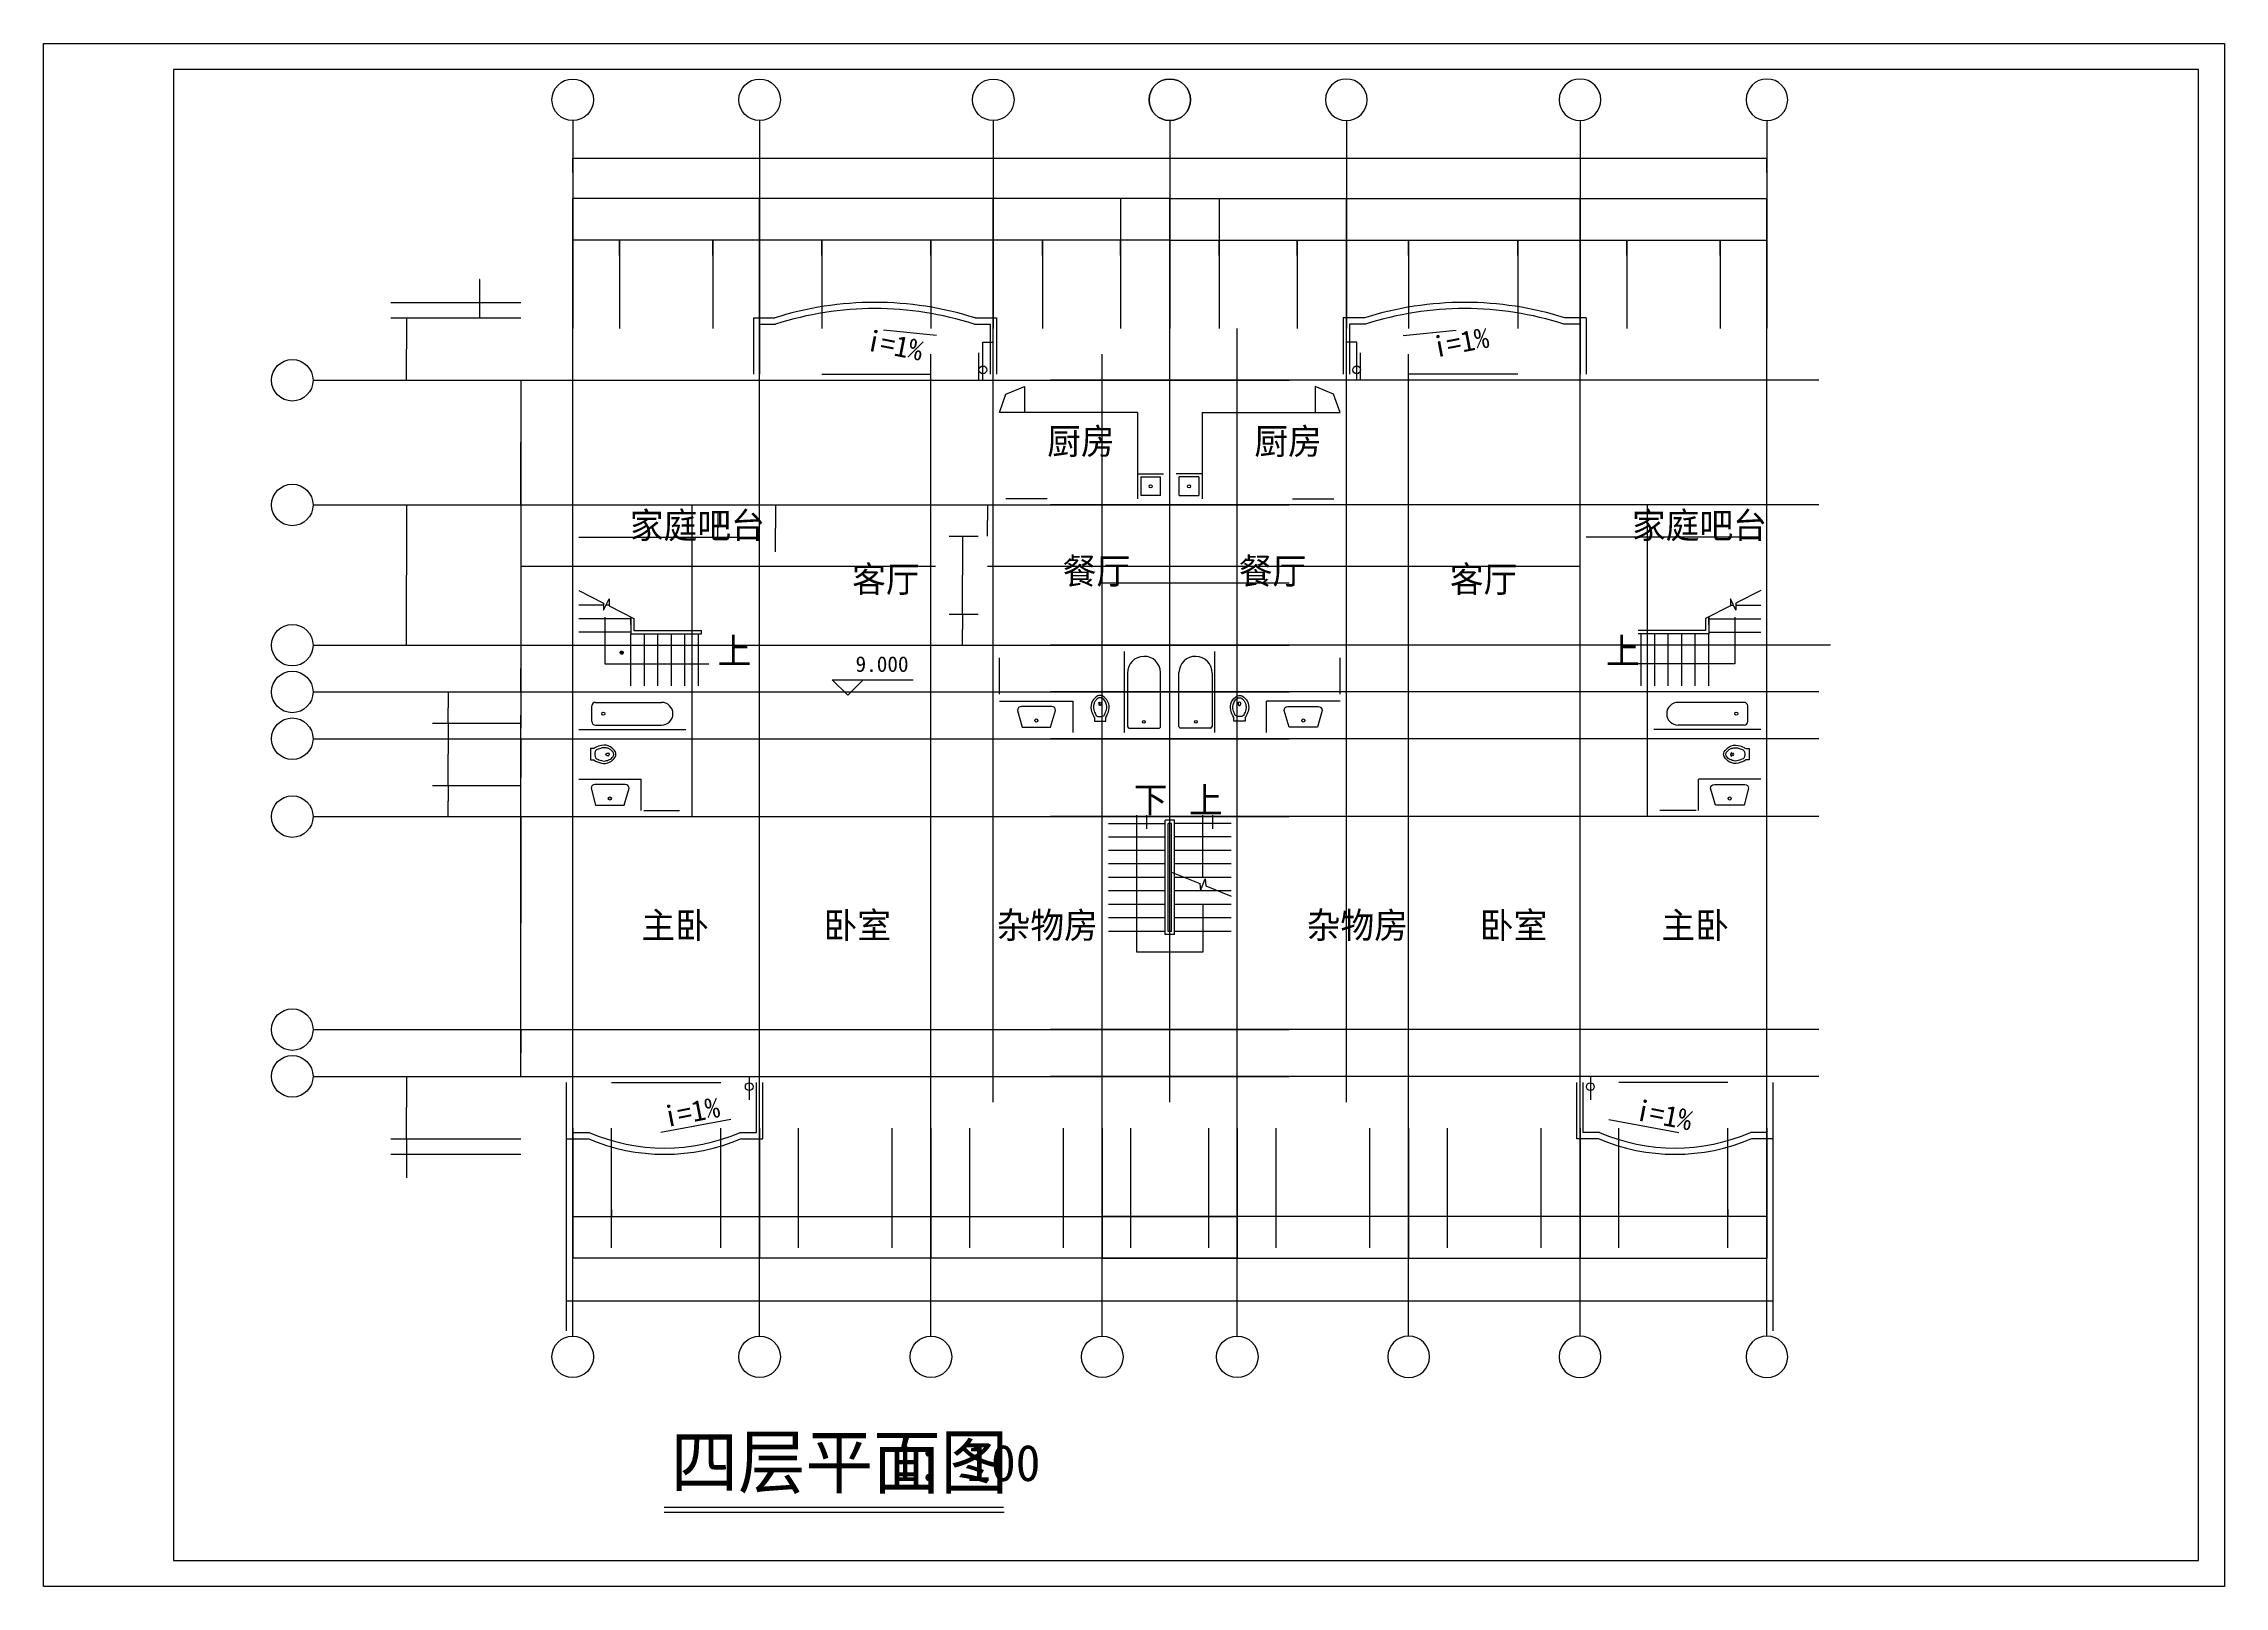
# Model space of a CAD drawing. Header units: metres. Extents: x 338339 to 1133840, y -479113 to 96125.
# Drawn here: x 479077 to 521077, y -183576 to -153876 of the extents above; entities that cross this region are included whole.
import ezdxf

# ---------------------------------------------------------------- set-up
doc = ezdxf.new("R2010")
doc.units = ezdxf.units.M
for name, color, linetype in [('AXIS', 3, 'Continuous'), ('DOTE', 1, 'Continuous'), ('PUB_DIM', 3, 'Continuous'), ('PUB_TEXT', 7, 'Continuous'), ('PUB_TITLE', 4, 'Continuous'), ('STAIR', 2, 'Continuous'), ('WALL', 9, 'Continuous'), ('ZZ-1', 7, 'Continuous')]:
    doc.layers.add(name, color=color, linetype=linetype)
doc.dimstyles.get("Standard").update_dxf_attribs({"dimtxt": 2.5, "dimasz": 2.5, "dimexe": 1.25, "dimexo": 0.625, "dimtad": 1, "dimcen": 2.5, "dimazin": 3, "dimtfac": 1, "dimtmove": 0, "dimatfit": 3})

# ---------------------------------------------------------------- blocks, each defined once
blk = doc.blocks.new('_AXISO')
blk.add_circle((0, 0), 0.5)
blk = doc.blocks.new('$PLAN$00000379')
for p, q in [((-574.82, 18.03), (-536.01, 18.03)), ((-571.79, 18.03), (-571.79, 18.03)), ((-536.01, -21.97), (-576.12, -21.44))]:
    blk.add_line(p, q)
for points in [[(-285, -110, -0.08), (-434.24, -171.11, -0.17), (-591.86, -152.05, -0.15), (-702.09, -45.51, -0.25), (-702.09, 45.51, -0.14), (-606.56, 144.46, -0.19), (-434.24, 171.11, -0.07), (-319.8, 127.98, 0.01), (-285, 110), (-220, 110), (-220, -110)], [(-306.93, -0.87, -0.07), (-317.35, -63.71, -0.22), (-336.99, -85.07, -0.02), (-436.05, -122.27, -0.16), (-533.25, -122.27, -0.08), (-606.18, -91.93, -0.19), (-665.8, -26.45, -0.25), (-657.73, 38.66, -0.08), (-606.18, 90.19, -0.08), (-556.07, 115.14, -0.09), (-476.99, 125.64, -0.07), (-415.74, 114.27, -0.02), (-371.35, 97.08, 0.02), (-336.99, 83.33, -0.16), (-323.76, 73, -0.17), (-307.53, 11.58)]]:
    blk.add_lwpolyline(points, format="xyb", close=True)
for centre, radius, start, end in [((-548.84, -2.59), 33.16, 100.05, 259.95), ((-536.01, -1.97), 20, 270, 90)]:
    blk.add_arc(centre, radius, start, end)
blk = doc.blocks.new('*D169')
for p, q in [((486066.14, -173756.9), (486066.14, -174356.9)), ((486065.89, -174356.9), (486065.64, -174356.9)), ((486066.14, -174956.9), (486066.14, -174356.9)), ((486066.14, -174356.9), (486066.14, -174356.9)), ((486066.39, -174356.9), (486066.64, -174356.9))]:
    blk.add_line(p, q)
at = {"layer": 'Defpoints'}
for p in [(486066.14, -173756.9), (486066.14, -174356.9), (486066.14, -174956.9)]:
    blk.add_point(p, dxfattribs=at)
at = {"layer": 'PUB_DIM', "insert": (486066.14, -174355.775), "char_height": 1, "attachment_point": 5}
blk.add_mtext('0', dxfattribs=at)
blk = doc.blocks.new('*D170')
for p, q in [((498716.14, -176756.9), (498716.14, -176456.9)), ((498716.39, -176456.9), (499089.64, -176456.9)), ((499092.64, -176456.9), (499465.89, -176456.9)), ((499466.14, -176756.9), (499466.14, -176456.9))]:
    blk.add_line(p, q)
at = {"layer": 'Defpoints'}
for p in [(498716.14, -176456.9), (498716.14, -176756.9), (499466.14, -176756.9)]:
    blk.add_point(p, dxfattribs=at)
at = {"layer": 'PUB_DIM', "insert": (499091.14, -176456.9), "char_height": 1, "attachment_point": 5}
blk.add_mtext('750', dxfattribs=at)
blk = doc.blocks.new('*D171')
for p, q in [((496166.14, -174756.9), (496166.14, -177256.9)), ((499466.14, -174756.9), (499466.14, -177256.9)), ((497814.14, -177256.9), (496165.89, -177256.9)), ((499466.39, -177256.9), (497818.14, -177256.9))]:
    blk.add_line(p, q)
at = {"layer": 'Defpoints'}
for p in [(496166.14, -174756.9), (499466.14, -174756.9), (499466.14, -177256.9)]:
    blk.add_point(p, dxfattribs=at)
at = {"layer": 'AXIS', "insert": (497816.14, -177256.9), "char_height": 1, "attachment_point": 5}
blk.add_mtext('3300', dxfattribs=at)
blk = doc.blocks.new('*D172')
for p, q in [((489146.14, -178356.9), (489146.14, -178081.9)), ((489146.39, -178081.9), (500763.64, -178081.9)), ((500768.64, -178081.9), (512385.89, -178081.9)), ((512386.14, -178356.9), (512386.14, -178081.9))]:
    blk.add_line(p, q)
at = {"layer": 'Defpoints'}
for p in [(489146.14, -178081.9), (489146.14, -178356.9), (512386.14, -178356.9)]:
    blk.add_point(p, dxfattribs=at)
at = {"layer": 'PUB_DIM', "insert": (500766.14, -178081.9), "char_height": 1, "attachment_point": 5}
blk.add_mtext('23240', dxfattribs=at)
blk = doc.blocks.new('*D173')
for p, q in [((486066.14, -174956.9), (486066.14, -175710.79)), ((486066.14, -175256.9), (486066.14, -175710.79)), ((486065.89, -175710.79), (486065.64, -175710.79)), ((486066.14, -175710.79), (486066.14, -175710.79)), ((486066.39, -175710.79), (486066.64, -175710.79))]:
    blk.add_line(p, q)
at = {"layer": 'Defpoints'}
for p in [(486066.14, -174956.9), (486066.14, -175256.9), (486066.14, -175710.79)]:
    blk.add_point(p, dxfattribs=at)
at = {"layer": 'PUB_DIM', "insert": (486066.14, -175709.665), "char_height": 1, "attachment_point": 5}
blk.add_mtext('0', dxfattribs=at)
blk = doc.blocks.new('*D174')
for p, q in [((492866.14, -176756.9), (492866.14, -176456.9)), ((492866.39, -176456.9), (493239.64, -176456.9)), ((493242.64, -176456.9), (493615.89, -176456.9)), ((493616.14, -176756.9), (493616.14, -176456.9))]:
    blk.add_line(p, q)
at = {"layer": 'Defpoints'}
for p in [(492866.14, -176456.9), (492866.14, -176756.9), (493616.14, -176756.9)]:
    blk.add_point(p, dxfattribs=at)
at = {"layer": 'PUB_DIM', "insert": (493241.14, -176456.9), "char_height": 1, "attachment_point": 5}
blk.add_mtext('750', dxfattribs=at)
blk = doc.blocks.new('*D175')
for p, q in [((492866.14, -174756.9), (492866.14, -177256.9)), ((496166.14, -174756.9), (496166.14, -177256.9)), ((494514.14, -177256.9), (492865.89, -177256.9)), ((496166.39, -177256.9), (494518.14, -177256.9))]:
    blk.add_line(p, q)
at = {"layer": 'Defpoints'}
for p in [(492866.14, -174756.9), (496166.14, -174756.9), (496166.14, -177256.9)]:
    blk.add_point(p, dxfattribs=at)
at = {"layer": 'AXIS', "insert": (494516.14, -177256.9), "char_height": 1, "attachment_point": 5}
blk.add_mtext('3300', dxfattribs=at)
blk = doc.blocks.new('*D176')
for p, q in [((493616.14, -176756.9), (493616.14, -176456.9)), ((493616.39, -176456.9), (494514.14, -176456.9)), ((494518.14, -176456.9), (495415.89, -176456.9)), ((495416.14, -176756.9), (495416.14, -176456.9))]:
    blk.add_line(p, q)
at = {"layer": 'Defpoints'}
for p in [(493616.14, -176456.9), (493616.14, -176756.9), (495416.14, -176756.9)]:
    blk.add_point(p, dxfattribs=at)
at = {"layer": 'PUB_DIM', "insert": (494516.14, -176456.9), "char_height": 1, "attachment_point": 5}
blk.add_mtext('1800', dxfattribs=at)
blk = doc.blocks.new('*D177')
for p, q in [((489266.14, -174756.9), (489266.14, -177256.9)), ((492866.14, -174756.9), (492866.14, -177256.9)), ((491064.14, -177256.9), (489265.89, -177256.9)), ((492866.39, -177256.9), (491068.14, -177256.9))]:
    blk.add_line(p, q)
at = {"layer": 'Defpoints'}
for p in [(489266.14, -174756.9), (492866.14, -174756.9), (492866.14, -177256.9)]:
    blk.add_point(p, dxfattribs=at)
at = {"layer": 'AXIS', "insert": (491066.14, -177256.9), "char_height": 1, "attachment_point": 5}
blk.add_mtext('3600', dxfattribs=at)
blk = doc.blocks.new('*D178')
for p, q in [((490016.14, -176756.9), (490016.14, -176456.9)), ((490016.39, -176456.9), (491064.14, -176456.9)), ((491068.14, -176456.9), (492115.89, -176456.9)), ((492116.14, -176756.9), (492116.14, -176456.9))]:
    blk.add_line(p, q)
at = {"layer": 'Defpoints'}
for p in [(490016.14, -176456.9), (490016.14, -176756.9), (492116.14, -176756.9)]:
    blk.add_point(p, dxfattribs=at)
at = {"layer": 'PUB_DIM', "insert": (491066.14, -176456.9), "char_height": 1, "attachment_point": 5}
blk.add_mtext('2100', dxfattribs=at)
blk = doc.blocks.new('*D179')
for p, q in [((489266.14, -176319.48), (489266.14, -176456.9)), ((490016.14, -176319.48), (490016.14, -176456.9)), ((489266.39, -176456.9), (489639.64, -176456.9)), ((489642.64, -176456.9), (490015.89, -176456.9))]:
    blk.add_line(p, q)
at = {"layer": 'Defpoints'}
for p in [(489266.14, -176319.48), (490016.14, -176319.48), (489266.14, -176456.9)]:
    blk.add_point(p, dxfattribs=at)
at = {"layer": 'PUB_DIM', "insert": (489641.14, -176456.9), "char_height": 1, "attachment_point": 5}
blk.add_mtext('750', dxfattribs=at)
blk = doc.blocks.new('*D180')
for p, q in [((492116.14, -176756.9), (492116.14, -176456.9)), ((492116.39, -176456.9), (492489.64, -176456.9)), ((492492.64, -176456.9), (492865.89, -176456.9)), ((492866.14, -176756.9), (492866.14, -176456.9))]:
    blk.add_line(p, q)
at = {"layer": 'Defpoints'}
for p in [(492116.14, -176456.9), (492116.14, -176756.9), (492866.14, -176756.9)]:
    blk.add_point(p, dxfattribs=at)
at = {"layer": 'PUB_DIM', "insert": (492491.14, -176456.9), "char_height": 1, "attachment_point": 5}
blk.add_mtext('750', dxfattribs=at)
blk = doc.blocks.new('*D181')
for p, q in [((496166.14, -176756.9), (496166.14, -176456.9)), ((496166.39, -176456.9), (496539.64, -176456.9)), ((496542.64, -176456.9), (496915.89, -176456.9)), ((496916.14, -176756.9), (496916.14, -176456.9))]:
    blk.add_line(p, q)
at = {"layer": 'Defpoints'}
for p in [(496166.14, -176456.9), (496166.14, -176756.9), (496916.14, -176756.9)]:
    blk.add_point(p, dxfattribs=at)
at = {"layer": 'PUB_DIM', "insert": (496541.14, -176456.9), "char_height": 1, "attachment_point": 5}
blk.add_mtext('750', dxfattribs=at)
blk = doc.blocks.new('*D182')
for p, q in [((495416.14, -176756.9), (495416.14, -176456.9)), ((495416.39, -176456.9), (495789.64, -176456.9)), ((495792.64, -176456.9), (496165.89, -176456.9)), ((496166.14, -176756.9), (496166.14, -176456.9))]:
    blk.add_line(p, q)
at = {"layer": 'Defpoints'}
for p in [(495416.14, -176456.9), (495416.14, -176756.9), (496166.14, -176756.9)]:
    blk.add_point(p, dxfattribs=at)
at = {"layer": 'PUB_DIM', "insert": (495791.14, -176456.9), "char_height": 1, "attachment_point": 5}
blk.add_mtext('750', dxfattribs=at)
blk = doc.blocks.new('*D183')
for p, q in [((496916.14, -176756.9), (496916.14, -176456.9)), ((496916.39, -176456.9), (497814.14, -176456.9)), ((497818.14, -176456.9), (498715.89, -176456.9)), ((498716.14, -176756.9), (498716.14, -176456.9))]:
    blk.add_line(p, q)
at = {"layer": 'Defpoints'}
for p in [(496916.14, -176456.9), (496916.14, -176756.9), (498716.14, -176756.9)]:
    blk.add_point(p, dxfattribs=at)
at = {"layer": 'PUB_DIM', "insert": (497816.14, -176456.9), "char_height": 1, "attachment_point": 5}
blk.add_mtext('1800', dxfattribs=at)
blk = doc.blocks.new('*D184')
for p, q in [((510464.14, -176456.9), (509415.89, -176456.9)), ((509416.14, -176756.9), (509416.14, -176456.9)), ((511516.39, -176456.9), (510468.14, -176456.9)), ((511516.14, -176756.9), (511516.14, -176456.9))]:
    blk.add_line(p, q)
at = {"layer": 'Defpoints'}
for p in [(509416.14, -176756.9), (511516.14, -176456.9), (511516.14, -176756.9)]:
    blk.add_point(p, dxfattribs=at)
at = {"layer": 'PUB_DIM', "insert": (510466.14, -176456.9), "char_height": 1, "attachment_point": 5}
blk.add_mtext('2100', dxfattribs=at)
blk = doc.blocks.new('*D185')
for p, q in [((508666.14, -174756.9), (508666.14, -177256.9)), ((512266.14, -174756.9), (512266.14, -177256.9)), ((508666.39, -177256.9), (510464.14, -177256.9)), ((510468.14, -177256.9), (512265.89, -177256.9))]:
    blk.add_line(p, q)
at = {"layer": 'Defpoints'}
for p in [(508666.14, -174756.9), (512266.14, -174756.9), (508666.14, -177256.9)]:
    blk.add_point(p, dxfattribs=at)
at = {"layer": 'AXIS', "insert": (510466.14, -177256.9), "char_height": 1, "attachment_point": 5}
blk.add_mtext('3600', dxfattribs=at)
blk = doc.blocks.new('*D186')
for p, q in [((504989.64, -176456.9), (504615.89, -176456.9)), ((504616.14, -176756.9), (504616.14, -176456.9)), ((505366.39, -176456.9), (504992.64, -176456.9)), ((505366.14, -176756.9), (505366.14, -176456.9))]:
    blk.add_line(p, q)
at = {"layer": 'Defpoints'}
for p in [(504616.14, -176756.9), (505366.14, -176456.9), (505366.14, -176756.9)]:
    blk.add_point(p, dxfattribs=at)
at = {"layer": 'PUB_DIM', "insert": (504991.14, -176456.9), "char_height": 1, "attachment_point": 5}
blk.add_mtext('750', dxfattribs=at)
blk = doc.blocks.new('*D187')
for p, q in [((502066.14, -174756.9), (502066.14, -177256.9)), ((505366.14, -174756.9), (505366.14, -177256.9)), ((502066.39, -177256.9), (503714.14, -177256.9)), ((503718.14, -177256.9), (505365.89, -177256.9))]:
    blk.add_line(p, q)
at = {"layer": 'Defpoints'}
for p in [(502066.14, -174756.9), (505366.14, -174756.9), (502066.14, -177256.9)]:
    blk.add_point(p, dxfattribs=at)
at = {"layer": 'AXIS', "insert": (503716.14, -177256.9), "char_height": 1, "attachment_point": 5}
blk.add_mtext('3300', dxfattribs=at)
blk = doc.blocks.new('*D188')
for p, q in [((501516.14, -176756.9), (501516.14, -176456.9)), ((501516.39, -176456.9), (501789.64, -176456.9)), ((501792.64, -176456.9), (502065.89, -176456.9)), ((502066.14, -176756.9), (502066.14, -176456.9))]:
    blk.add_line(p, q)
at = {"layer": 'Defpoints'}
for p in [(501516.14, -176456.9), (501516.14, -176756.9), (502066.14, -176756.9)]:
    blk.add_point(p, dxfattribs=at)
at = {"layer": 'PUB_DIM', "insert": (501791.14, -176456.9), "char_height": 1, "attachment_point": 5}
blk.add_mtext('550', dxfattribs=at)
blk = doc.blocks.new('*D189')
for p, q in [((501789.64, -176456.9), (501515.89, -176456.9)), ((501516.14, -176756.9), (501516.14, -176456.9)), ((502066.39, -176456.9), (501792.64, -176456.9)), ((502066.14, -176756.9), (502066.14, -176456.9))]:
    blk.add_line(p, q)
at = {"layer": 'Defpoints'}
for p in [(501516.14, -176756.9), (502066.14, -176456.9), (502066.14, -176756.9)]:
    blk.add_point(p, dxfattribs=at)
at = {"layer": 'PUB_DIM', "insert": (501791.14, -176456.9), "char_height": 1, "attachment_point": 5}
blk.add_mtext('550', dxfattribs=at)
blk = doc.blocks.new('*D190')
for p, q in [((499466.14, -174756.9), (499466.14, -177256.9)), ((502066.14, -174756.9), (502066.14, -177256.9)), ((500764.14, -177256.9), (499465.89, -177256.9)), ((502066.39, -177256.9), (500768.14, -177256.9))]:
    blk.add_line(p, q)
at = {"layer": 'Defpoints'}
for p in [(499466.14, -174756.9), (502066.14, -174756.9), (502066.14, -177256.9)]:
    blk.add_point(p, dxfattribs=at)
at = {"layer": 'AXIS', "insert": (500766.14, -177256.9), "char_height": 1, "attachment_point": 5}
blk.add_mtext('2600', dxfattribs=at)
blk = doc.blocks.new('*D191')
for p, q in [((499466.14, -174756.9), (499466.14, -177256.9)), ((502066.14, -174756.9), (502066.14, -177256.9)), ((499466.39, -177256.9), (500764.14, -177256.9)), ((500768.14, -177256.9), (502065.89, -177256.9))]:
    blk.add_line(p, q)
at = {"layer": 'Defpoints'}
for p in [(499466.14, -174756.9), (502066.14, -174756.9), (499466.14, -177256.9)]:
    blk.add_point(p, dxfattribs=at)
at = {"layer": 'AXIS', "insert": (500766.14, -177256.9), "char_height": 1, "attachment_point": 5}
blk.add_mtext('2600', dxfattribs=at)
blk = doc.blocks.new('*D192')
for p, q in [((502439.64, -176456.9), (502065.89, -176456.9)), ((502066.14, -176756.9), (502066.14, -176456.9)), ((502816.39, -176456.9), (502442.64, -176456.9)), ((502816.14, -176756.9), (502816.14, -176456.9))]:
    blk.add_line(p, q)
at = {"layer": 'Defpoints'}
for p in [(502066.14, -176756.9), (502816.14, -176456.9), (502816.14, -176756.9)]:
    blk.add_point(p, dxfattribs=at)
at = {"layer": 'PUB_DIM', "insert": (502441.14, -176456.9), "char_height": 1, "attachment_point": 5}
blk.add_mtext('750', dxfattribs=at)
blk = doc.blocks.new('*D193')
for p, q in [((500016.14, -176756.9), (500016.14, -176456.9)), ((500016.39, -176456.9), (500764.14, -176456.9)), ((500768.14, -176456.9), (501515.89, -176456.9)), ((501516.14, -176756.9), (501516.14, -176456.9))]:
    blk.add_line(p, q)
at = {"layer": 'Defpoints'}
for p in [(500016.14, -176456.9), (500016.14, -176756.9), (501516.14, -176756.9)]:
    blk.add_point(p, dxfattribs=at)
at = {"layer": 'PUB_DIM', "insert": (500766.14, -176456.9), "char_height": 1, "attachment_point": 5}
blk.add_mtext('1500', dxfattribs=at)
blk = doc.blocks.new('*D194')
for p, q in [((500764.14, -176456.9), (500015.89, -176456.9)), ((500016.14, -176756.9), (500016.14, -176456.9)), ((501516.39, -176456.9), (500768.14, -176456.9)), ((501516.14, -176756.9), (501516.14, -176456.9))]:
    blk.add_line(p, q)
at = {"layer": 'Defpoints'}
for p in [(500016.14, -176756.9), (501516.14, -176456.9), (501516.14, -176756.9)]:
    blk.add_point(p, dxfattribs=at)
at = {"layer": 'PUB_DIM', "insert": (500766.14, -176456.9), "char_height": 1, "attachment_point": 5}
blk.add_mtext('1500', dxfattribs=at)
blk = doc.blocks.new('*D195')
for p, q in [((499466.14, -176756.9), (499466.14, -176456.9)), ((499466.39, -176456.9), (499739.64, -176456.9)), ((499742.64, -176456.9), (500015.89, -176456.9)), ((500016.14, -176756.9), (500016.14, -176456.9))]:
    blk.add_line(p, q)
at = {"layer": 'Defpoints'}
for p in [(499466.14, -176456.9), (499466.14, -176756.9), (500016.14, -176756.9)]:
    blk.add_point(p, dxfattribs=at)
at = {"layer": 'PUB_DIM', "insert": (499741.14, -176456.9), "char_height": 1, "attachment_point": 5}
blk.add_mtext('550', dxfattribs=at)
blk = doc.blocks.new('*D196')
for p, q in [((499739.64, -176456.9), (499465.89, -176456.9)), ((499466.14, -176756.9), (499466.14, -176456.9)), ((500016.39, -176456.9), (499742.64, -176456.9)), ((500016.14, -176756.9), (500016.14, -176456.9))]:
    blk.add_line(p, q)
at = {"layer": 'Defpoints'}
for p in [(499466.14, -176756.9), (500016.14, -176456.9), (500016.14, -176756.9)]:
    blk.add_point(p, dxfattribs=at)
at = {"layer": 'PUB_DIM', "insert": (499741.14, -176456.9), "char_height": 1, "attachment_point": 5}
blk.add_mtext('550', dxfattribs=at)
blk = doc.blocks.new('*D197')
for p, q in [((503714.14, -176456.9), (502815.89, -176456.9)), ((502816.14, -176756.9), (502816.14, -176456.9)), ((504616.39, -176456.9), (503718.14, -176456.9)), ((504616.14, -176756.9), (504616.14, -176456.9))]:
    blk.add_line(p, q)
at = {"layer": 'Defpoints'}
for p in [(502816.14, -176756.9), (504616.14, -176456.9), (504616.14, -176756.9)]:
    blk.add_point(p, dxfattribs=at)
at = {"layer": 'PUB_DIM', "insert": (503716.14, -176456.9), "char_height": 1, "attachment_point": 5}
blk.add_mtext('1800', dxfattribs=at)
blk = doc.blocks.new('*D198')
for p, q in [((507014.14, -176456.9), (506115.89, -176456.9)), ((506116.14, -176756.9), (506116.14, -176456.9)), ((507916.39, -176456.9), (507018.14, -176456.9)), ((507916.14, -176756.9), (507916.14, -176456.9))]:
    blk.add_line(p, q)
at = {"layer": 'Defpoints'}
for p in [(506116.14, -176756.9), (507916.14, -176456.9), (507916.14, -176756.9)]:
    blk.add_point(p, dxfattribs=at)
at = {"layer": 'PUB_DIM', "insert": (507016.14, -176456.9), "char_height": 1, "attachment_point": 5}
blk.add_mtext('1800', dxfattribs=at)
blk = doc.blocks.new('*D199')
for p, q in [((505366.14, -174756.9), (505366.14, -177256.9)), ((508666.14, -174756.9), (508666.14, -177256.9)), ((505366.39, -177256.9), (507014.14, -177256.9)), ((507018.14, -177256.9), (508665.89, -177256.9))]:
    blk.add_line(p, q)
at = {"layer": 'Defpoints'}
for p in [(505366.14, -174756.9), (508666.14, -174756.9), (505366.14, -177256.9)]:
    blk.add_point(p, dxfattribs=at)
at = {"layer": 'AXIS', "insert": (507016.14, -177256.9), "char_height": 1, "attachment_point": 5}
blk.add_mtext('3300', dxfattribs=at)
blk = doc.blocks.new('*D200')
for p, q in [((505739.64, -176456.9), (505365.89, -176456.9)), ((505366.14, -176756.9), (505366.14, -176456.9)), ((506116.39, -176456.9), (505742.64, -176456.9)), ((506116.14, -176756.9), (506116.14, -176456.9))]:
    blk.add_line(p, q)
at = {"layer": 'Defpoints'}
for p in [(505366.14, -176756.9), (506116.14, -176456.9), (506116.14, -176756.9)]:
    blk.add_point(p, dxfattribs=at)
at = {"layer": 'PUB_DIM', "insert": (505741.14, -176456.9), "char_height": 1, "attachment_point": 5}
blk.add_mtext('750', dxfattribs=at)
blk = doc.blocks.new('*D201')
for p, q in [((509039.64, -176456.9), (508665.89, -176456.9)), ((508666.14, -176756.9), (508666.14, -176456.9)), ((509416.39, -176456.9), (509042.64, -176456.9)), ((509416.14, -176756.9), (509416.14, -176456.9))]:
    blk.add_line(p, q)
at = {"layer": 'Defpoints'}
for p in [(508666.14, -176756.9), (509416.14, -176456.9), (509416.14, -176756.9)]:
    blk.add_point(p, dxfattribs=at)
at = {"layer": 'PUB_DIM', "insert": (509041.14, -176456.9), "char_height": 1, "attachment_point": 5}
blk.add_mtext('750', dxfattribs=at)
blk = doc.blocks.new('*D202')
for p, q in [((508289.64, -176456.9), (507915.89, -176456.9)), ((507916.14, -176756.9), (507916.14, -176456.9)), ((508666.39, -176456.9), (508292.64, -176456.9)), ((508666.14, -176756.9), (508666.14, -176456.9))]:
    blk.add_line(p, q)
at = {"layer": 'Defpoints'}
for p in [(507916.14, -176756.9), (508666.14, -176456.9), (508666.14, -176756.9)]:
    blk.add_point(p, dxfattribs=at)
at = {"layer": 'PUB_DIM', "insert": (508291.14, -176456.9), "char_height": 1, "attachment_point": 5}
blk.add_mtext('750', dxfattribs=at)
blk = doc.blocks.new('*D203')
for p, q in [((511516.14, -176319.48), (511516.14, -176456.9)), ((512266.14, -176319.48), (512266.14, -176456.9)), ((511889.64, -176456.9), (511515.89, -176456.9)), ((512266.39, -176456.9), (511892.64, -176456.9))]:
    blk.add_line(p, q)
at = {"layer": 'Defpoints'}
for p in [(511516.14, -176319.48), (512266.14, -176319.48), (512266.14, -176456.9)]:
    blk.add_point(p, dxfattribs=at)
at = {"layer": 'PUB_DIM', "insert": (511891.14, -176456.9), "char_height": 1, "attachment_point": 5}
blk.add_mtext('750', dxfattribs=at)
blk = doc.blocks.new('*D204')
for p, q in [((499064.14, -157656.9), (498315.89, -157656.9)), ((498316.14, -157956.9), (498316.14, -157656.9)), ((499816.39, -157656.9), (499068.14, -157656.9)), ((499816.14, -157956.9), (499816.14, -157656.9))]:
    blk.add_line(p, q)
at = {"layer": 'Defpoints'}
for p in [(499816.14, -157656.9), (498316.14, -157956.9), (499816.14, -157956.9)]:
    blk.add_point(p, dxfattribs=at)
at = {"layer": 'PUB_DIM', "insert": (499066.14, -157656.9), "char_height": 1, "attachment_point": 5}
blk.add_mtext('1500', dxfattribs=at)
blk = doc.blocks.new('*D205')
for p, q in [((499064.14, -156856.9), (497365.89, -156856.9)), ((497366.14, -159356.9), (497366.14, -156856.9)), ((500766.39, -156856.9), (499068.14, -156856.9)), ((500766.14, -159356.9), (500766.14, -156856.9))]:
    blk.add_line(p, q)
at = {"layer": 'Defpoints'}
for p in [(500766.14, -156856.9), (497366.14, -159356.9), (500766.14, -159356.9)]:
    blk.add_point(p, dxfattribs=at)
at = {"layer": 'AXIS', "insert": (499066.14, -156856.9), "char_height": 1, "attachment_point": 5}
blk.add_mtext('3400', dxfattribs=at)
blk = doc.blocks.new('*D206')
for p, q in [((489266.14, -156356.9), (489266.14, -156081.9)), ((489266.39, -156081.9), (500763.64, -156081.9)), ((500768.64, -156081.9), (512265.89, -156081.9)), ((512266.14, -156356.9), (512266.14, -156081.9))]:
    blk.add_line(p, q)
at = {"layer": 'Defpoints'}
for p in [(489266.14, -156081.9), (489266.14, -156356.9), (512266.14, -156356.9)]:
    blk.add_point(p, dxfattribs=at)
at = {"layer": 'PUB_DIM', "insert": (500766.14, -156081.9), "char_height": 1, "attachment_point": 5}
blk.add_mtext('23000', dxfattribs=at)
blk = doc.blocks.new('*D207')
for p, q in [((495114.14, -156856.9), (492865.89, -156856.9)), ((492866.14, -159356.9), (492866.14, -156856.9)), ((497366.39, -156856.9), (495118.14, -156856.9)), ((497366.14, -159356.9), (497366.14, -156856.9))]:
    blk.add_line(p, q)
at = {"layer": 'Defpoints'}
for p in [(497366.14, -156856.9), (492866.14, -159356.9), (497366.14, -159356.9)]:
    blk.add_point(p, dxfattribs=at)
at = {"layer": 'AXIS', "insert": (495116.14, -156856.9), "char_height": 1, "attachment_point": 5}
blk.add_mtext('4500', dxfattribs=at)
blk = doc.blocks.new('*D208')
for p, q in [((491064.14, -156856.9), (489265.89, -156856.9)), ((489266.14, -159356.9), (489266.14, -156856.9)), ((492866.39, -156856.9), (491068.14, -156856.9)), ((492866.14, -159356.9), (492866.14, -156856.9))]:
    blk.add_line(p, q)
at = {"layer": 'Defpoints'}
for p in [(492866.14, -156856.9), (489266.14, -159356.9), (492866.14, -159356.9)]:
    blk.add_point(p, dxfattribs=at)
at = {"layer": 'AXIS', "insert": (491066.14, -156856.9), "char_height": 1, "attachment_point": 5}
blk.add_mtext('3600', dxfattribs=at)
blk = doc.blocks.new('*D209')
for p, q in [((488266.14, -160356.9), (488266.14, -161556.9)), ((488265.89, -161556.9), (488265.64, -161556.9)), ((488266.14, -162756.9), (488266.14, -161556.9)), ((488266.14, -161556.9), (488266.14, -161556.9)), ((488266.39, -161556.9), (488266.64, -161556.9))]:
    blk.add_line(p, q)
at = {"layer": 'Defpoints'}
for p in [(488266.14, -160356.9), (488266.14, -161556.9), (488266.14, -162756.9)]:
    blk.add_point(p, dxfattribs=at)
at = {"layer": 'AXIS', "insert": (488266.14, -161555.775), "char_height": 1, "attachment_point": 5}
blk.add_mtext('0', dxfattribs=at)
blk = doc.blocks.new('*D210')
for p, q in [((488266.14, -166356.9), (488266.14, -166806.9)), ((488265.89, -166806.9), (488265.64, -166806.9)), ((488266.14, -167256.9), (488266.14, -166806.9)), ((488266.14, -166806.9), (488266.14, -166806.9)), ((488266.39, -166806.9), (488266.64, -166806.9))]:
    blk.add_line(p, q)
at = {"layer": 'Defpoints'}
for p in [(488266.14, -166356.9), (488266.14, -166806.9), (488266.14, -167256.9)]:
    blk.add_point(p, dxfattribs=at)
at = {"layer": 'AXIS', "insert": (488266.14, -166805.775), "char_height": 1, "attachment_point": 5}
blk.add_mtext('0', dxfattribs=at)
blk = doc.blocks.new('*D211')
for p, q in [((488266.14, -167256.9), (488266.14, -168006.9)), ((488265.89, -168006.9), (488265.64, -168006.9)), ((488266.14, -168756.9), (488266.14, -168006.9)), ((488266.14, -168006.9), (488266.14, -168006.9)), ((488266.39, -168006.9), (488266.64, -168006.9))]:
    blk.add_line(p, q)
at = {"layer": 'Defpoints'}
for p in [(488266.14, -167256.9), (488266.14, -168006.9), (488266.14, -168756.9)]:
    blk.add_point(p, dxfattribs=at)
at = {"layer": 'AXIS', "insert": (488266.14, -168005.775), "char_height": 1, "attachment_point": 5}
blk.add_mtext('0', dxfattribs=at)
blk = doc.blocks.new('*D212')
for p, q in [((488266.14, -168756.9), (488266.14, -170806.9)), ((488265.89, -170806.9), (488265.64, -170806.9)), ((488266.14, -172856.9), (488266.14, -170806.9)), ((488266.14, -170806.9), (488266.14, -170806.9)), ((488266.39, -170806.9), (488266.64, -170806.9))]:
    blk.add_line(p, q)
at = {"layer": 'Defpoints'}
for p in [(488266.14, -168756.9), (488266.14, -170806.9), (488266.14, -172856.9)]:
    blk.add_point(p, dxfattribs=at)
at = {"layer": 'AXIS', "insert": (488266.14, -170805.775), "char_height": 1, "attachment_point": 5}
blk.add_mtext('0', dxfattribs=at)
blk = doc.blocks.new('*D213')
for p, q in [((488266.14, -172856.9), (488266.14, -173306.9)), ((488265.89, -173306.9), (488265.64, -173306.9)), ((488266.14, -173756.9), (488266.14, -173306.9)), ((488266.14, -173306.9), (488266.14, -173306.9)), ((488266.39, -173306.9), (488266.64, -173306.9))]:
    blk.add_line(p, q)
at = {"layer": 'Defpoints'}
for p in [(488266.14, -172856.9), (488266.14, -173306.9), (488266.14, -173756.9)]:
    blk.add_point(p, dxfattribs=at)
at = {"layer": 'AXIS', "insert": (488266.14, -173305.775), "char_height": 1, "attachment_point": 5}
blk.add_mtext('0', dxfattribs=at)
blk = doc.blocks.new('*D214')
for p, q in [((488266.14, -165456.9), (488266.14, -165906.9)), ((488265.89, -165906.9), (488265.64, -165906.9)), ((488266.14, -166356.9), (488266.14, -165906.9)), ((488266.14, -165906.9), (488266.14, -165906.9)), ((488266.39, -165906.9), (488266.64, -165906.9))]:
    blk.add_line(p, q)
at = {"layer": 'Defpoints'}
for p in [(488266.14, -165456.9), (488266.14, -165906.9), (488266.14, -166356.9)]:
    blk.add_point(p, dxfattribs=at)
at = {"layer": 'AXIS', "insert": (488266.14, -165905.775), "char_height": 1, "attachment_point": 5}
blk.add_mtext('0', dxfattribs=at)
blk = doc.blocks.new('*D215')
for p, q in [((488266.14, -160356.9), (488266.14, -167056.9)), ((488265.89, -167056.9), (488265.64, -167056.9)), ((488266.14, -173756.9), (488266.14, -167056.9)), ((488266.14, -167056.9), (488266.14, -167056.9)), ((488266.39, -167056.9), (488266.64, -167056.9))]:
    blk.add_line(p, q)
at = {"layer": 'Defpoints'}
for p in [(488266.14, -160356.9), (488266.14, -167056.9), (488266.14, -173756.9)]:
    blk.add_point(p, dxfattribs=at)
at = {"layer": 'AXIS', "insert": (488266.14, -167055.775), "char_height": 1, "attachment_point": 5}
blk.add_mtext('0', dxfattribs=at)
blk = doc.blocks.new('*D216')
for p, q in [((486866.14, -166956.9), (486866.14, -167556.9)), ((486865.89, -167556.9), (486865.64, -167556.9)), ((486866.14, -168156.9), (486866.14, -167556.9)), ((486866.14, -167556.9), (486866.14, -167556.9)), ((486866.39, -167556.9), (486866.64, -167556.9))]:
    blk.add_line(p, q)
at = {"layer": 'Defpoints'}
for p in [(486866.14, -166956.9), (486866.14, -167556.9), (486866.14, -168156.9)]:
    blk.add_point(p, dxfattribs=at)
at = {"layer": 'PUB_DIM', "insert": (486866.14, -167555.775), "char_height": 1, "attachment_point": 5}
blk.add_mtext('0', dxfattribs=at)
blk = doc.blocks.new('*D217')
for p, q in [((486866.14, -168156.9), (486866.14, -168462.16)), ((486865.89, -168462.16), (486865.64, -168462.16)), ((486866.14, -168756.9), (486866.14, -168462.16)), ((486866.14, -168462.16), (486866.14, -168462.16)), ((486866.39, -168462.16), (486866.64, -168462.16))]:
    blk.add_line(p, q)
at = {"layer": 'Defpoints'}
for p in [(486866.14, -168156.9), (486866.14, -168462.16), (486866.14, -168756.9)]:
    blk.add_point(p, dxfattribs=at)
at = {"layer": 'PUB_DIM', "insert": (486866.14, -168461.035), "char_height": 1, "attachment_point": 5}
blk.add_mtext('0', dxfattribs=at)
blk = doc.blocks.new('*D218')
for p, q in [((486865.89, -166663.14), (486865.64, -166663.14)), ((486866.14, -166356.9), (486866.14, -166663.14)), ((486866.14, -166956.9), (486866.14, -166663.14)), ((486866.14, -166663.14), (486866.14, -166663.14)), ((486866.39, -166663.14), (486866.64, -166663.14))]:
    blk.add_line(p, q)
at = {"layer": 'Defpoints'}
for p in [(486866.14, -166356.9), (486866.14, -166663.14), (486866.14, -166956.9)]:
    blk.add_point(p, dxfattribs=at)
at = {"layer": 'PUB_DIM', "insert": (486866.14, -166662.015), "char_height": 1, "attachment_point": 5}
blk.add_mtext('0', dxfattribs=at)
blk = doc.blocks.new('*D219')
for p, q in [((486066.14, -159156.9), (486066.14, -159756.9)), ((486065.89, -159756.9), (486065.64, -159756.9)), ((486066.14, -160356.9), (486066.14, -159756.9)), ((486066.14, -159756.9), (486066.14, -159756.9)), ((486066.39, -159756.9), (486066.64, -159756.9))]:
    blk.add_line(p, q)
at = {"layer": 'Defpoints'}
for p in [(486066.14, -159156.9), (486066.14, -159756.9), (486066.14, -160356.9)]:
    blk.add_point(p, dxfattribs=at)
at = {"layer": 'PUB_DIM', "insert": (486066.14, -159755.775), "char_height": 1, "attachment_point": 5}
blk.add_mtext('0', dxfattribs=at)
blk = doc.blocks.new('*D220')
for p, q in [((487474.62, -158413.47), (487474.37, -158413.47)), ((487474.87, -158856.9), (487474.87, -158413.47)), ((487474.87, -159156.9), (487474.87, -158413.47)), ((487474.87, -158413.47), (487474.87, -158413.47)), ((487475.12, -158413.47), (487475.37, -158413.47))]:
    blk.add_line(p, q)
at = {"layer": 'Defpoints'}
for p in [(487474.87, -158413.47), (487474.87, -158856.9), (487474.87, -159156.9)]:
    blk.add_point(p, dxfattribs=at)
at = {"layer": 'PUB_DIM', "insert": (487474.87, -158412.345), "char_height": 1, "attachment_point": 5}
blk.add_mtext('0', dxfattribs=at)
blk = doc.blocks.new('*D221')
for p, q in [((493464.14, -157656.9), (492865.89, -157656.9)), ((492866.14, -157956.9), (492866.14, -157656.9)), ((494066.39, -157656.9), (493468.14, -157656.9)), ((494066.14, -157956.9), (494066.14, -157656.9))]:
    blk.add_line(p, q)
at = {"layer": 'Defpoints'}
for p in [(494066.14, -157656.9), (492866.14, -157956.9), (494066.14, -157956.9)]:
    blk.add_point(p, dxfattribs=at)
at = {"layer": 'PUB_DIM', "insert": (493466.14, -157656.9), "char_height": 1, "attachment_point": 5}
blk.add_mtext('1200', dxfattribs=at)
blk = doc.blocks.new('*D222')
for p, q in [((491064.14, -157656.9), (490165.89, -157656.9)), ((490166.14, -157956.9), (490166.14, -157656.9)), ((491966.39, -157656.9), (491068.14, -157656.9)), ((491966.14, -157956.9), (491966.14, -157656.9))]:
    blk.add_line(p, q)
at = {"layer": 'Defpoints'}
for p in [(491966.14, -157656.9), (490166.14, -157956.9), (491966.14, -157956.9)]:
    blk.add_point(p, dxfattribs=at)
at = {"layer": 'PUB_DIM', "insert": (491066.14, -157656.9), "char_height": 1, "attachment_point": 5}
blk.add_mtext('1800', dxfattribs=at)
blk = doc.blocks.new('*D223')
for p, q in [((489714.64, -157656.9), (489265.89, -157656.9)), ((489266.14, -157956.9), (489266.14, -157656.9)), ((490166.39, -157656.9), (489717.64, -157656.9)), ((490166.14, -157956.9), (490166.14, -157656.9))]:
    blk.add_line(p, q)
at = {"layer": 'Defpoints'}
for p in [(490166.14, -157656.9), (489266.14, -157956.9), (490166.14, -157956.9)]:
    blk.add_point(p, dxfattribs=at)
at = {"layer": 'PUB_DIM', "insert": (489716.14, -157656.9), "char_height": 1, "attachment_point": 5}
blk.add_mtext('900', dxfattribs=at)
blk = doc.blocks.new('*D224')
for p, q in [((492414.64, -157656.9), (491965.89, -157656.9)), ((491966.14, -157956.9), (491966.14, -157656.9)), ((492866.39, -157656.9), (492417.64, -157656.9)), ((492866.14, -157956.9), (492866.14, -157656.9))]:
    blk.add_line(p, q)
at = {"layer": 'Defpoints'}
for p in [(492866.14, -157656.9), (491966.14, -157956.9), (492866.14, -157956.9)]:
    blk.add_point(p, dxfattribs=at)
at = {"layer": 'PUB_DIM', "insert": (492416.14, -157656.9), "char_height": 1, "attachment_point": 5}
blk.add_mtext('900', dxfattribs=at)
blk = doc.blocks.new('*D225')
for p, q in [((496764.14, -157656.9), (496165.89, -157656.9)), ((496166.14, -157956.9), (496166.14, -157656.9)), ((497366.39, -157656.9), (496768.14, -157656.9)), ((497366.14, -157956.9), (497366.14, -157656.9))]:
    blk.add_line(p, q)
at = {"layer": 'Defpoints'}
for p in [(497366.14, -157656.9), (496166.14, -157956.9), (497366.14, -157956.9)]:
    blk.add_point(p, dxfattribs=at)
at = {"layer": 'PUB_DIM', "insert": (496766.14, -157656.9), "char_height": 1, "attachment_point": 5}
blk.add_mtext('1200', dxfattribs=at)
blk = doc.blocks.new('*D226')
for p, q in [((495114.14, -157656.9), (494065.89, -157656.9)), ((494066.14, -157956.9), (494066.14, -157656.9)), ((496166.39, -157656.9), (495118.14, -157656.9)), ((496166.14, -157956.9), (496166.14, -157656.9))]:
    blk.add_line(p, q)
at = {"layer": 'Defpoints'}
for p in [(496166.14, -157656.9), (494066.14, -157956.9), (496166.14, -157956.9)]:
    blk.add_point(p, dxfattribs=at)
at = {"layer": 'PUB_DIM', "insert": (495116.14, -157656.9), "char_height": 1, "attachment_point": 5}
blk.add_mtext('2100', dxfattribs=at)
blk = doc.blocks.new('*D227')
for p, q in [((497839.64, -157656.9), (497365.89, -157656.9)), ((497366.14, -157956.9), (497366.14, -157656.9)), ((498316.39, -157656.9), (497842.64, -157656.9)), ((498316.14, -157956.9), (498316.14, -157656.9))]:
    blk.add_line(p, q)
at = {"layer": 'Defpoints'}
for p in [(498316.14, -157656.9), (497366.14, -157956.9), (498316.14, -157956.9)]:
    blk.add_point(p, dxfattribs=at)
at = {"layer": 'PUB_DIM', "insert": (497841.14, -157656.9), "char_height": 1, "attachment_point": 5}
blk.add_mtext('950', dxfattribs=at)
blk = doc.blocks.new('*D228')
for p, q in [((499816.14, -156862.34), (499816.14, -157656.9)), ((500766.14, -156862.34), (500766.14, -157656.9)), ((500289.64, -157656.9), (499815.89, -157656.9)), ((500766.39, -157656.9), (500292.64, -157656.9))]:
    blk.add_line(p, q)
at = {"layer": 'Defpoints'}
for p in [(499816.14, -156862.34), (500766.14, -156862.34), (500766.14, -157656.9)]:
    blk.add_point(p, dxfattribs=at)
at = {"layer": 'PUB_DIM', "insert": (500291.14, -157656.9), "char_height": 1, "attachment_point": 5}
blk.add_mtext('950', dxfattribs=at)
blk = doc.blocks.new('*D229')
for p, q in [((508666.14, -159356.9), (508666.14, -156856.9)), ((508666.39, -156856.9), (510464.14, -156856.9)), ((510468.14, -156856.9), (512265.89, -156856.9)), ((512266.14, -159356.9), (512266.14, -156856.9))]:
    blk.add_line(p, q)
at = {"layer": 'Defpoints'}
for p in [(508666.14, -156856.9), (508666.14, -159356.9), (512266.14, -159356.9)]:
    blk.add_point(p, dxfattribs=at)
at = {"layer": 'AXIS', "insert": (510466.14, -156856.9), "char_height": 1, "attachment_point": 5}
blk.add_mtext('3600', dxfattribs=at)
blk = doc.blocks.new('*D230')
for p, q in [((500766.14, -156862.34), (500766.14, -157656.9)), ((501716.14, -156862.34), (501716.14, -157656.9)), ((500766.39, -157656.9), (501239.64, -157656.9)), ((501242.64, -157656.9), (501715.89, -157656.9))]:
    blk.add_line(p, q)
at = {"layer": 'Defpoints'}
for p in [(500766.14, -156862.34), (501716.14, -156862.34), (500766.14, -157656.9)]:
    blk.add_point(p, dxfattribs=at)
at = {"layer": 'PUB_DIM', "insert": (501241.14, -157656.9), "char_height": 1, "attachment_point": 5}
blk.add_mtext('950', dxfattribs=at)
blk = doc.blocks.new('*D231')
for p, q in [((504166.14, -159356.9), (504166.14, -156856.9)), ((504166.39, -156856.9), (506414.14, -156856.9)), ((506418.14, -156856.9), (508665.89, -156856.9)), ((508666.14, -159356.9), (508666.14, -156856.9))]:
    blk.add_line(p, q)
at = {"layer": 'Defpoints'}
for p in [(504166.14, -156856.9), (504166.14, -159356.9), (508666.14, -159356.9)]:
    blk.add_point(p, dxfattribs=at)
at = {"layer": 'AXIS', "insert": (506416.14, -156856.9), "char_height": 1, "attachment_point": 5}
blk.add_mtext('4500', dxfattribs=at)
blk = doc.blocks.new('*D232')
for p, q in [((500766.14, -159356.9), (500766.14, -156856.9)), ((500766.39, -156856.9), (502464.14, -156856.9)), ((502468.14, -156856.9), (504165.89, -156856.9)), ((504166.14, -159356.9), (504166.14, -156856.9))]:
    blk.add_line(p, q)
at = {"layer": 'Defpoints'}
for p in [(500766.14, -156856.9), (500766.14, -159356.9), (504166.14, -159356.9)]:
    blk.add_point(p, dxfattribs=at)
at = {"layer": 'AXIS', "insert": (502466.14, -156856.9), "char_height": 1, "attachment_point": 5}
blk.add_mtext('3400', dxfattribs=at)
blk = doc.blocks.new('*D233')
for p, q in [((509566.14, -157956.9), (509566.14, -157656.9)), ((509566.39, -157656.9), (510464.14, -157656.9)), ((510468.14, -157656.9), (511365.89, -157656.9)), ((511366.14, -157956.9), (511366.14, -157656.9))]:
    blk.add_line(p, q)
at = {"layer": 'Defpoints'}
for p in [(509566.14, -157656.9), (509566.14, -157956.9), (511366.14, -157956.9)]:
    blk.add_point(p, dxfattribs=at)
at = {"layer": 'PUB_DIM', "insert": (510466.14, -157656.9), "char_height": 1, "attachment_point": 5}
blk.add_mtext('1800', dxfattribs=at)
blk = doc.blocks.new('*D234')
for p, q in [((504166.14, -157956.9), (504166.14, -157656.9)), ((504166.39, -157656.9), (504764.14, -157656.9)), ((504768.14, -157656.9), (505365.89, -157656.9)), ((505366.14, -157956.9), (505366.14, -157656.9))]:
    blk.add_line(p, q)
at = {"layer": 'Defpoints'}
for p in [(504166.14, -157656.9), (504166.14, -157956.9), (505366.14, -157956.9)]:
    blk.add_point(p, dxfattribs=at)
at = {"layer": 'PUB_DIM', "insert": (504766.14, -157656.9), "char_height": 1, "attachment_point": 5}
blk.add_mtext('1200', dxfattribs=at)
blk = doc.blocks.new('*D235')
for p, q in [((501716.14, -157956.9), (501716.14, -157656.9)), ((501716.39, -157656.9), (502464.14, -157656.9)), ((502468.14, -157656.9), (503215.89, -157656.9)), ((503216.14, -157956.9), (503216.14, -157656.9))]:
    blk.add_line(p, q)
at = {"layer": 'Defpoints'}
for p in [(501716.14, -157656.9), (501716.14, -157956.9), (503216.14, -157956.9)]:
    blk.add_point(p, dxfattribs=at)
at = {"layer": 'PUB_DIM', "insert": (502466.14, -157656.9), "char_height": 1, "attachment_point": 5}
blk.add_mtext('1500', dxfattribs=at)
blk = doc.blocks.new('*D236')
for p, q in [((503216.14, -157956.9), (503216.14, -157656.9)), ((503216.39, -157656.9), (503689.64, -157656.9)), ((503692.64, -157656.9), (504165.89, -157656.9)), ((504166.14, -157956.9), (504166.14, -157656.9))]:
    blk.add_line(p, q)
at = {"layer": 'Defpoints'}
for p in [(503216.14, -157656.9), (503216.14, -157956.9), (504166.14, -157956.9)]:
    blk.add_point(p, dxfattribs=at)
at = {"layer": 'PUB_DIM', "insert": (503691.14, -157656.9), "char_height": 1, "attachment_point": 5}
blk.add_mtext('950', dxfattribs=at)
blk = doc.blocks.new('*D237')
for p, q in [((505366.14, -157956.9), (505366.14, -157656.9)), ((505366.39, -157656.9), (506414.14, -157656.9)), ((506418.14, -157656.9), (507465.89, -157656.9)), ((507466.14, -157956.9), (507466.14, -157656.9))]:
    blk.add_line(p, q)
at = {"layer": 'Defpoints'}
for p in [(505366.14, -157656.9), (505366.14, -157956.9), (507466.14, -157956.9)]:
    blk.add_point(p, dxfattribs=at)
at = {"layer": 'PUB_DIM', "insert": (506416.14, -157656.9), "char_height": 1, "attachment_point": 5}
blk.add_mtext('2100', dxfattribs=at)
blk = doc.blocks.new('*D238')
for p, q in [((507466.14, -157956.9), (507466.14, -157656.9)), ((507466.39, -157656.9), (508064.14, -157656.9)), ((508068.14, -157656.9), (508665.89, -157656.9)), ((508666.14, -157956.9), (508666.14, -157656.9))]:
    blk.add_line(p, q)
at = {"layer": 'Defpoints'}
for p in [(507466.14, -157656.9), (507466.14, -157956.9), (508666.14, -157956.9)]:
    blk.add_point(p, dxfattribs=at)
at = {"layer": 'PUB_DIM', "insert": (508066.14, -157656.9), "char_height": 1, "attachment_point": 5}
blk.add_mtext('1200', dxfattribs=at)
blk = doc.blocks.new('*D239')
for p, q in [((508666.14, -157956.9), (508666.14, -157656.9)), ((508666.39, -157656.9), (509114.64, -157656.9)), ((509117.64, -157656.9), (509565.89, -157656.9)), ((509566.14, -157956.9), (509566.14, -157656.9))]:
    blk.add_line(p, q)
at = {"layer": 'Defpoints'}
for p in [(508666.14, -157656.9), (508666.14, -157956.9), (509566.14, -157956.9)]:
    blk.add_point(p, dxfattribs=at)
at = {"layer": 'PUB_DIM', "insert": (509116.14, -157656.9), "char_height": 1, "attachment_point": 5}
blk.add_mtext('900', dxfattribs=at)
blk = doc.blocks.new('*D240')
for p, q in [((511366.14, -157956.9), (511366.14, -157656.9)), ((511366.39, -157656.9), (511814.64, -157656.9)), ((511817.64, -157656.9), (512265.89, -157656.9)), ((512266.14, -157956.9), (512266.14, -157656.9))]:
    blk.add_line(p, q)
at = {"layer": 'Defpoints'}
for p in [(511366.14, -157656.9), (511366.14, -157956.9), (512266.14, -157956.9)]:
    blk.add_point(p, dxfattribs=at)
at = {"layer": 'PUB_DIM', "insert": (511816.14, -157656.9), "char_height": 1, "attachment_point": 5}
blk.add_mtext('900', dxfattribs=at)
blk = doc.blocks.new('*D241')
for p, q in [((486066.14, -162756.9), (486066.14, -164106.9)), ((486065.89, -164106.9), (486065.64, -164106.9)), ((486066.14, -165456.9), (486066.14, -164106.9)), ((486066.14, -164106.9), (486066.14, -164106.9)), ((486066.39, -164106.9), (486066.64, -164106.9))]:
    blk.add_line(p, q)
at = {"layer": 'Defpoints'}
for p in [(486066.14, -162756.9), (486066.14, -164106.9), (486066.14, -165456.9)]:
    blk.add_point(p, dxfattribs=at)
at = {"layer": 'PUB_DIM', "insert": (486066.14, -164105.775), "char_height": 1, "attachment_point": 5}
blk.add_mtext('0', dxfattribs=at)
blk = doc.blocks.new('*D242')
for p, q in [((497090.89, -159828.25), (497090.64, -159828.25)), ((497091.14, -160356.9), (497091.14, -159828.25)), ((497091.14, -160156.9), (497091.14, -159828.25)), ((497091.14, -159828.25), (497091.14, -159828.25)), ((497091.39, -159828.25), (497091.64, -159828.25))]:
    blk.add_line(p, q)
at = {"layer": 'Defpoints'}
for p in [(497091.14, -159828.25), (497091.14, -160156.9), (497091.14, -160356.9)]:
    blk.add_point(p, dxfattribs=at)
at = {"layer": 'PUB_DIM', "insert": (497091.14, -159827.125), "char_height": 1, "attachment_point": 5}
blk.add_mtext('0', dxfattribs=at)
blk = doc.blocks.new('*D243')
for p, q in [((497166.14, -160356.9), (497166.14, -159623.43)), ((497166.39, -159623.43), (497264.64, -159623.43)), ((497267.64, -159623.43), (497365.89, -159623.43)), ((497366.14, -160356.9), (497366.14, -159623.43))]:
    blk.add_line(p, q)
at = {"layer": 'Defpoints'}
for p in [(497166.14, -159623.43), (497166.14, -160356.9), (497366.14, -160356.9)]:
    blk.add_point(p, dxfattribs=at)
at = {"layer": 'PUB_DIM', "insert": (497266.14, -159623.43), "char_height": 1, "attachment_point": 5}
blk.add_mtext('200', dxfattribs=at)
blk = doc.blocks.new('*D244')
for p, q in [((504264.64, -159623.43), (504165.89, -159623.43)), ((504166.14, -160356.9), (504166.14, -159623.43)), ((504366.39, -159623.43), (504267.64, -159623.43)), ((504366.14, -160356.9), (504366.14, -159623.43))]:
    blk.add_line(p, q)
at = {"layer": 'Defpoints'}
for p in [(504366.14, -159623.43), (504166.14, -160356.9), (504366.14, -160356.9)]:
    blk.add_point(p, dxfattribs=at)
at = {"layer": 'PUB_DIM', "insert": (504266.14, -159623.43), "char_height": 1, "attachment_point": 5}
blk.add_mtext('200', dxfattribs=at)
blk = doc.blocks.new('*D245')
for p, q in [((504440.89, -159828.25), (504440.64, -159828.25)), ((504441.14, -160356.9), (504441.14, -159828.25)), ((504441.14, -160156.9), (504441.14, -159828.25)), ((504441.14, -159828.25), (504441.14, -159828.25)), ((504441.39, -159828.25), (504441.64, -159828.25))]:
    blk.add_line(p, q)
at = {"layer": 'Defpoints'}
for p in [(504441.14, -159828.25), (504441.14, -160156.9), (504441.14, -160356.9)]:
    blk.add_point(p, dxfattribs=at)
at = {"layer": 'PUB_DIM', "insert": (504441.14, -159827.125), "char_height": 1, "attachment_point": 5}
blk.add_mtext('0', dxfattribs=at)
blk = doc.blocks.new('*D246')
for p, q in [((492666.14, -173756.9), (492666.14, -174187.24)), ((492665.89, -174187.24), (492665.64, -174187.24)), ((492666.14, -173956.9), (492666.14, -174187.24)), ((492666.14, -174187.24), (492666.14, -174187.24)), ((492666.39, -174187.24), (492666.64, -174187.24))]:
    blk.add_line(p, q)
at = {"layer": 'Defpoints'}
for p in [(492666.14, -173756.9), (492666.14, -173956.9), (492666.14, -174187.24)]:
    blk.add_point(p, dxfattribs=at)
at = {"layer": 'PUB_DIM', "insert": (492666.14, -174186.115), "char_height": 1, "attachment_point": 5}
blk.add_mtext('0', dxfattribs=at)
blk = doc.blocks.new('*D247')
for p, q in [((492666.14, -173756.9), (492666.14, -174209.5)), ((492665.89, -174209.5), (492665.64, -174209.5)), ((492666.14, -173956.9), (492666.14, -174209.5)), ((492666.14, -174209.5), (492666.14, -174209.5)), ((492666.39, -174209.5), (492666.64, -174209.5))]:
    blk.add_line(p, q)
at = {"layer": 'Defpoints'}
for p in [(492666.14, -173756.9), (492666.14, -173956.9), (492666.14, -174209.5)]:
    blk.add_point(p, dxfattribs=at)
at = {"layer": 'PUB_DIM', "insert": (492666.14, -174208.375), "char_height": 1, "attachment_point": 5}
blk.add_mtext('0', dxfattribs=at)
blk = doc.blocks.new('*D248')
for p, q in [((508866.14, -173756.9), (508866.14, -174187.24)), ((508865.89, -174187.24), (508865.64, -174187.24)), ((508866.14, -173956.9), (508866.14, -174187.24)), ((508866.14, -174187.24), (508866.14, -174187.24)), ((508866.39, -174187.24), (508866.64, -174187.24))]:
    blk.add_line(p, q)
at = {"layer": 'Defpoints'}
for p in [(508866.14, -173756.9), (508866.14, -173956.9), (508866.14, -174187.24)]:
    blk.add_point(p, dxfattribs=at)
at = {"layer": 'PUB_DIM', "insert": (508866.14, -174186.115), "char_height": 1, "attachment_point": 5}
blk.add_mtext('0', dxfattribs=at)
blk = doc.blocks.new('*D249')
for p, q in [((508866.14, -173756.9), (508866.14, -174209.5)), ((508865.89, -174209.5), (508865.64, -174209.5)), ((508866.14, -173956.9), (508866.14, -174209.5)), ((508866.14, -174209.5), (508866.14, -174209.5)), ((508866.39, -174209.5), (508866.64, -174209.5))]:
    blk.add_line(p, q)
at = {"layer": 'Defpoints'}
for p in [(508866.14, -173756.9), (508866.14, -173956.9), (508866.14, -174209.5)]:
    blk.add_point(p, dxfattribs=at)
at = {"layer": 'PUB_DIM', "insert": (508866.14, -174208.375), "char_height": 1, "attachment_point": 5}
blk.add_mtext('0', dxfattribs=at)
blk = doc.blocks.new('*D250')
for p, q in [((493173.7, -162756.9), (493173.7, -163206.9)), ((493173.45, -163206.9), (493173.2, -163206.9)), ((493173.7, -163656.9), (493173.7, -163206.9)), ((493173.7, -163206.9), (493173.7, -163206.9)), ((493173.95, -163206.9), (493174.2, -163206.9))]:
    blk.add_line(p, q)
at = {"layer": 'Defpoints'}
for p in [(493173.7, -162756.9), (493173.7, -163206.9), (493173.7, -163656.9)]:
    blk.add_point(p, dxfattribs=at)
at = {"layer": 'PUB_DIM', "insert": (493173.7, -163205.775), "char_height": 1, "attachment_point": 5}
blk.add_mtext('0', dxfattribs=at)
blk = doc.blocks.new('*D251')
for p, q in [((492059.98, -162876.9), (492059.98, -163197.96)), ((492059.73, -163197.96), (492059.48, -163197.96)), ((492059.98, -163376.9), (492059.98, -163197.96)), ((492059.98, -163197.96), (492059.98, -163197.96)), ((492060.23, -163197.96), (492060.48, -163197.96))]:
    blk.add_line(p, q)
at = {"layer": 'Defpoints'}
for p in [(492059.98, -162876.9), (492059.98, -163197.96), (492059.98, -163376.9)]:
    blk.add_point(p, dxfattribs=at)
at = {"layer": 'PUB_DIM', "insert": (492059.98, -163196.835), "char_height": 1, "attachment_point": 5}
blk.add_mtext('0', dxfattribs=at)
blk = doc.blocks.new('*D252')
for p, q in [((497253.15, -162756.9), (497253.15, -163056.9)), ((497252.9, -163056.9), (497252.65, -163056.9)), ((497253.15, -163356.9), (497253.15, -163056.9)), ((497253.15, -163056.9), (497253.15, -163056.9)), ((497253.4, -163056.9), (497253.65, -163056.9))]:
    blk.add_line(p, q)
at = {"layer": 'Defpoints'}
for p in [(497253.15, -162756.9), (497253.15, -163056.9), (497253.15, -163356.9)]:
    blk.add_point(p, dxfattribs=at)
at = {"layer": 'PUB_DIM', "insert": (497253.15, -163055.775), "char_height": 1, "attachment_point": 5}
blk.add_mtext('0', dxfattribs=at)
blk = doc.blocks.new('*D253')
for p, q in [((496771.85, -163356.9), (496771.85, -164106.9)), ((496771.6, -164106.9), (496771.35, -164106.9)), ((496771.85, -164856.9), (496771.85, -164106.9)), ((496771.85, -164106.9), (496771.85, -164106.9)), ((496772.1, -164106.9), (496772.35, -164106.9))]:
    blk.add_line(p, q)
at = {"layer": 'Defpoints'}
for p in [(496771.85, -163356.9), (496771.85, -164106.9), (496771.85, -164856.9)]:
    blk.add_point(p, dxfattribs=at)
at = {"layer": 'PUB_DIM', "insert": (496771.85, -164105.775), "char_height": 1, "attachment_point": 5}
blk.add_mtext('0', dxfattribs=at)
blk = doc.blocks.new('*D254')
for p, q in [((496771.85, -164856.9), (496771.85, -165156.9)), ((496771.6, -165156.9), (496771.35, -165156.9)), ((496771.85, -165456.9), (496771.85, -165156.9)), ((496771.85, -165156.9), (496771.85, -165156.9)), ((496772.1, -165156.9), (496772.35, -165156.9))]:
    blk.add_line(p, q)
at = {"layer": 'Defpoints'}
for p in [(496771.85, -164856.9), (496771.85, -165156.9), (496771.85, -165456.9)]:
    blk.add_point(p, dxfattribs=at)
at = {"layer": 'PUB_DIM', "insert": (496771.85, -165155.775), "char_height": 1, "attachment_point": 5}
blk.add_mtext('0', dxfattribs=at)

msp = doc.modelspace()

# ---------------------------------------------------------------- hatches: boundary and pattern name
h = msp.add_hatch()
h.set_pattern_fill('SOLID')
h.paths.add_polyline_path([(490180.24, -165599.63, 1), (490240.24, -165599.63, 1)])

# ---------------------------------------------------------------- linework, layer by layer
for p, q in [((492746.14, -159156.9), (492746.14, -160236.9)), ((492746.14, -159156.9), (493156.14, -159156.9)), ((497016.14, -159156.9), (497426.14, -159156.9)), ((497016.14, -159156.9), (497426.14, -159156.9)), ((497426.14, -159156.9), (497426.14, -160236.9)), ((504106.14, -159156.9), (504106.14, -160236.9)), ((504516.14, -159156.9), (504106.14, -159156.9)), ((504516.14, -159156.9), (504106.14, -159156.9)), ((508786.14, -159156.9), (508376.14, -159156.9)), ((508786.14, -159156.9), (508786.14, -160236.9)), ((492866.14, -159276.9), (492866.14, -160236.9)), ((492866.14, -159276.9), (493174.88, -159276.9)), ((496997.39, -159276.9), (497306.14, -159276.9)), ((497306.14, -159276.9), (497306.14, -160236.9)), ((504226.14, -159276.9), (504226.14, -160236.9)), ((504534.88, -159276.9), (504226.14, -159276.9)), ((508666.14, -159276.9), (508357.39, -159276.9)), ((508666.14, -159276.9), (508666.14, -160236.9)), ((494066.14, -160236.9), (496166.14, -160236.9)), ((507466.14, -160236.9), (505366.14, -160236.9)), ((497486.14, -160976.9), (497611, -160622.5)), ((497611, -160622.5), (497966.14, -160476.9)), ((503921.27, -160622.5), (503566.14, -160476.9)), ((504046.14, -160976.9), (503921.27, -160622.5)), ((500146.14, -160976.9), (497966.14, -160976.9)), ((500146.14, -160976.9), (500146.14, -162636.9)), ((501386.14, -160976.9), (501386.14, -162636.9)), ((501386.14, -160976.9), (503566.14, -160976.9)), ((500146.14, -162156.9), (500646.14, -162156.9)), ((500206.14, -162216.9), (500586.14, -162216.9)), ((500206.14, -162216.9), (500206.14, -162576.9)), ((500586.14, -162576.9), (500586.14, -162216.9)), ((501386.14, -162156.9), (500886.14, -162156.9)), ((500946.14, -162576.9), (500946.14, -162216.9)), ((501326.14, -162216.9), (500946.14, -162216.9)), ((501326.14, -162216.9), (501326.14, -162576.9)), ((496514.1, -162756.9), (497072.7, -162756.9)), ((498406.14, -162636.9), (497606.14, -162636.9)), ((500586.14, -162576.9), (500206.14, -162576.9)), ((500946.14, -162576.9), (501326.14, -162576.9)), ((503126.14, -162636.9), (503926.14, -162636.9)), ((489386.14, -163376.9), (492746.14, -163376.9)), ((496514.1, -163356.9), (497072.7, -163356.9)), ((512146.14, -163376.9), (508786.14, -163376.9)), ((489862.52, -164686.9), (489386.14, -164686.9)), ((490386.14, -164946.9), (489386.14, -164946.9)), ((489969.85, -164686.9), (489909.22, -164686.9)), ((490386.14, -164909.93), (490386.14, -165236.9)), ((490386.14, -165056.9), (490386.14, -164909.93)), ((490446.14, -164940.15), (490446.14, -165176.9)), ((496514.1, -164856.9), (497072.7, -164856.9)), ((511086.14, -164940.15), (511086.14, -165176.9)), ((511146.14, -165056.9), (511146.14, -164909.93)), ((511146.14, -164909.93), (511146.14, -165236.9)), ((511146.14, -164946.9), (512146.14, -164946.9)), ((511562.51, -164686.9), (511623.05, -164686.9)), ((511669.84, -164686.9), (512146.14, -164686.9)), ((490386.14, -165206.9), (489386.14, -165206.9)), ((490386.14, -165236.9), (491746.14, -165236.9)), ((490386.14, -165236.9), (491746.14, -165236.9)), ((490386.14, -166236.9), (490386.14, -165236.9)), ((490446.14, -165176.9), (491746.14, -165176.9)), ((490646.14, -166236.9), (490646.14, -165236.9)), ((490906.14, -166236.9), (490906.14, -165236.9)), ((491166.14, -166236.9), (491166.14, -165236.9)), ((491426.14, -166236.9), (491426.14, -165236.9)), ((491686.14, -166236.9), (491686.14, -165236.9)), ((491746.14, -165236.9), (491746.14, -165176.9)), ((496514.1, -165456.9), (497072.7, -165456.9)), ((511086.14, -165176.9), (509786.14, -165176.9)), ((511146.14, -165236.9), (509786.14, -165236.9)), ((511146.14, -165236.9), (509786.14, -165236.9)), ((509846.14, -166236.9), (509846.14, -165236.9)), ((510106.14, -166236.9), (510106.14, -165236.9)), ((510366.14, -166236.9), (510366.14, -165236.9)), ((510626.14, -166236.9), (510626.14, -165236.9)), ((510886.14, -166236.9), (510886.14, -165236.9)), ((511146.14, -165206.9), (512146.14, -165206.9)), ((511146.14, -166236.9), (511146.14, -165236.9)), ((497486.14, -166396.9), (497486.14, -165696.9)), ((499896.14, -167136.9), (499896.14, -165576.9)), ((501636.14, -167136.9), (501636.14, -165576.9)), ((504046.14, -166396.9), (504046.14, -165696.9)), ((499952.52, -165993.99), (499952.62, -167021.51)), ((500589.68, -167021.8), (500589.76, -165982.32)), ((500942.59, -167021.8), (500942.51, -165982.32)), ((501579.76, -165993.99), (501579.65, -167021.51)), ((489636.14, -166926.9), (489636.14, -166626.9)), ((489706.14, -166556.9), (490976.14, -166556.9)), ((497486.14, -166536.9), (498905.89, -166536.9)), ((498905.89, -167136.9), (498905.89, -166536.9)), ((502626.38, -167136.9), (502626.38, -166536.9)), ((504046.14, -166536.9), (502626.38, -166536.9)), ((511826.14, -166556.9), (510556.14, -166556.9)), ((511896.14, -166926.9), (511896.14, -166626.9)), ((489386.14, -167076.9), (491446.14, -167076.9)), ((489706.14, -166996.9), (490976.14, -166996.9)), ((499982.6, -167051.51), (500559.67, -167051.8)), ((501549.67, -167051.51), (500972.6, -167051.8)), ((512146.14, -167076.9), (510086.14, -167076.9)), ((511826.14, -166996.9), (510556.14, -166996.9)), ((489386.14, -168036.9), (490586.33, -168036.9)), ((490586.33, -168636.9), (490586.33, -168036.9)), ((512146.14, -168036.9), (510945.94, -168036.9)), ((510945.94, -168636.9), (510945.94, -168036.9)), ((490636.45, -168638.71), (491326.14, -168636.9)), ((500676.14, -171026.9), (500676.14, -168826.9)), ((500856.14, -168826.9), (500676.14, -168826.9)), ((500856.14, -171026.9), (500856.14, -168826.9)), ((510906.14, -168636.9), (510206.14, -168636.9)), ((499586.14, -168886.9), (500676.14, -168886.9)), ((499586.14, -169146.9), (500676.14, -169146.9)), ((500736.14, -170966.9), (500736.14, -168886.9)), ((500796.14, -168886.9), (500736.14, -168886.9)), ((500796.14, -170966.9), (500796.14, -168886.9)), ((501946.14, -168886.9), (500856.14, -168886.9)), ((501946.14, -169146.9), (500856.14, -169146.9)), ((500676.14, -169406.9), (499586.14, -169406.9)), ((500676.14, -169666.9), (499586.14, -169666.9)), ((501946.14, -169406.9), (500856.14, -169406.9)), ((501946.14, -169666.9), (500856.14, -169666.9)), ((500676.14, -169926.9), (499586.14, -169926.9)), ((501946.14, -169926.9), (500856.14, -169926.9)), ((500676.14, -170186.9), (499586.14, -170186.9)), ((500676.14, -170446.9), (499586.14, -170446.9)), ((501946.14, -170186.9), (500856.14, -170186.9)), ((501946.14, -170446.9), (500856.14, -170446.9)), ((500676.14, -170706.9), (499586.14, -170706.9)), ((501946.14, -170706.9), (500856.14, -170706.9)), ((500676.14, -170966.9), (499586.14, -170966.9)), ((500856.14, -171026.9), (500676.14, -171026.9)), ((500796.14, -170966.9), (500736.14, -170966.9)), ((501946.14, -170966.9), (500856.14, -170966.9)), ((489146.14, -174956.9), (489146.14, -173876.9)), ((489266.14, -174836.9), (489266.14, -173876.9)), ((490016.14, -173876.9), (492116.14, -173876.9)), ((492806.14, -174836.9), (492806.14, -173876.9)), ((492926.14, -174956.9), (492926.14, -173876.9)), ((508606.14, -174956.9), (508606.14, -173876.9)), ((508726.14, -174836.9), (508726.14, -173876.9)), ((511516.14, -173876.9), (509416.14, -173876.9)), ((512266.14, -174836.9), (512266.14, -173876.9)), ((512386.14, -174956.9), (512386.14, -173876.9)), ((489146.14, -174956.9), (489556.14, -174956.9)), ((489266.14, -174836.9), (489580.66, -174836.9)), ((492491.61, -174836.9), (492806.14, -174836.9)), ((492516.14, -174956.9), (492926.14, -174956.9)), ((492516.14, -174956.9), (492926.14, -174956.9)), ((509016.14, -174956.9), (508606.14, -174956.9)), ((509016.14, -174956.9), (508606.14, -174956.9)), ((509040.66, -174836.9), (508726.14, -174836.9)), ((512266.14, -174836.9), (511951.61, -174836.9)), ((512386.14, -174956.9), (511976.14, -174956.9)), ((491030.92, -182148.28), (497574.08, -182148.28))]:
    msp.add_line(p, q)
msp.add_lwpolyline([(491030.92, -182048.28), (497563.58, -182048.28)])
for centre, radius in [((497166.14, -160156.9), 75), ((504366.14, -160156.9), 75), ((500396.14, -162396.9), 30), ((501136.14, -162396.9), 30), ((490210.24, -165599.63), 30), ((489856.14, -166776.9), 30), ((498195.51, -166907.02), 30), ((500264.88, -166931.57), 25), ((501267.39, -166931.57), 25), ((503336.76, -166907.02), 30), ((511676.14, -166776.9), 30), ((489981.95, -168407.02), 30), ((511550.32, -168407.02), 30), ((492666.14, -173956.9), 75), ((508866.14, -173956.9), 75)]:
    msp.add_circle(centre, radius)
for centre, radius, start, end in [((495086.14, -165215.07), 6358.17, 72.33, 107.67), ((495086.14, -165215.07), 6238.17, 72.16, 107.84), ((506446.14, -165215.07), 6358.17, 72.33, 107.67), ((506446.14, -165215.07), 6238.17, 72.16, 107.84), ((500271.18, -165990.1), 318.68, 1.4, 180.7), ((501261.1, -165990.1), 318.68, 359.3, 178.6), ((489706.14, -166626.9), 70, 90, 180), ((490976.14, -166776.9), 220, 270, 90), ((510556.14, -166776.9), 220, 90, 270), ((511826.14, -166626.9), 70, 0, 90), ((489706.14, -166926.9), 70, 180, 270), ((499982.62, -167021.51), 30, 180.01, 269.97), ((500559.68, -167021.8), 30, 269.97, 360), ((500972.59, -167021.8), 30, 180, 270.03), ((501549.65, -167021.51), 30, 270.03, 359.99), ((511826.14, -166926.9), 70, 270, 0), ((491036.14, -171456.23), 3800.67, 247.08, 292.92), ((491036.14, -171456.23), 3680.67, 246.71, 293.29), ((510496.14, -171456.23), 3800.67, 247.08, 292.92), ((510496.14, -171456.23), 3680.67, 246.71, 293.29)]:
    msp.add_arc(centre, radius, start, end)
at = {"layer": 'AXIS'}
for p, q in [((489266.14, -155356.9), (489266.14, -159356.9)), ((492866.14, -155356.9), (492866.14, -159356.9)), ((497366.14, -155356.9), (497366.14, -159356.9)), ((500766.14, -155356.9), (500766.14, -159356.9)), ((500766.14, -155356.9), (500766.14, -159356.9)), ((504166.14, -155356.9), (504166.14, -159356.9)), ((508666.14, -155356.9), (508666.14, -159356.9)), ((512266.14, -155356.9), (512266.14, -159356.9)), ((490166.14, -157656.9), (490166.14, -159356.9)), ((491966.14, -157656.9), (491966.14, -159356.9)), ((494066.14, -157656.9), (494066.14, -159356.9)), ((496166.14, -157656.9), (496166.14, -159356.9)), ((498316.14, -157656.9), (498316.14, -159356.9)), ((499816.14, -157656.9), (499816.14, -159356.9)), ((501716.14, -157656.9), (501716.14, -159356.9)), ((503216.14, -157656.9), (503216.14, -159356.9)), ((505366.14, -157656.9), (505366.14, -159356.9)), ((507466.14, -157656.9), (507466.14, -159356.9)), ((509566.14, -157656.9), (509566.14, -159356.9)), ((511366.14, -157656.9), (511366.14, -159356.9)), ((485766.14, -158856.9), (488266.14, -158856.9)), ((485766.14, -159156.9), (488266.14, -159156.9)), ((484266.14, -160356.9), (488266.14, -160356.9)), ((484266.14, -162756.9), (488266.14, -162756.9)), ((484266.14, -165456.9), (488266.14, -165456.9)), ((484266.14, -166356.9), (488266.14, -166356.9)), ((486566.14, -166956.9), (488266.14, -166956.9)), ((484266.14, -167256.9), (488266.14, -167256.9)), ((486566.14, -168156.9), (488266.14, -168156.9)), ((484266.14, -168756.9), (488266.14, -168756.9)), ((484266.14, -172856.9), (488266.14, -172856.9)), ((484266.14, -173756.9), (488266.14, -173756.9)), ((485766.14, -174956.9), (488266.14, -174956.9)), ((489146.14, -178656.9), (489146.14, -174756.9)), ((489266.14, -178756.9), (489266.14, -174756.9)), ((490016.14, -177056.9), (490016.14, -174756.9)), ((492116.14, -177056.9), (492116.14, -174756.9)), ((492866.14, -178756.9), (492866.14, -174756.9)), ((493616.14, -177056.9), (493616.14, -174756.9)), ((495416.14, -177056.9), (495416.14, -174756.9)), ((496166.14, -178756.9), (496166.14, -174756.9)), ((496916.14, -177056.9), (496916.14, -174756.9)), ((498716.14, -177056.9), (498716.14, -174756.9)), ((499466.14, -178756.9), (499466.14, -174756.9)), ((499466.14, -178756.9), (499466.14, -174756.9)), ((500016.14, -177056.9), (500016.14, -174756.9)), ((500016.14, -177056.9), (500016.14, -174756.9)), ((501516.14, -177056.9), (501516.14, -174756.9)), ((501516.14, -177056.9), (501516.14, -174756.9)), ((502066.14, -178756.9), (502066.14, -174756.9)), ((502066.14, -178756.9), (502066.14, -174756.9)), ((502816.14, -177056.9), (502816.14, -174756.9)), ((504616.14, -177056.9), (504616.14, -174756.9)), ((505366.14, -178756.9), (505366.14, -174756.9)), ((506116.14, -177056.9), (506116.14, -174756.9)), ((507916.14, -177056.9), (507916.14, -174756.9)), ((508666.14, -178756.9), (508666.14, -174756.9)), ((509416.14, -177056.9), (509416.14, -174756.9)), ((511516.14, -177056.9), (511516.14, -174756.9)), ((512266.14, -178756.9), (512266.14, -174756.9)), ((512386.14, -178656.9), (512386.14, -174756.9)), ((485766.14, -175256.9), (488266.14, -175256.9))]:
    msp.add_line(p, q, dxfattribs=at)
at = {"layer": 'DOTE'}
for p, q in [((489266.14, -174756.9), (489266.14, -159356.9)), ((492866.14, -174756.9), (492866.14, -159356.9)), ((497366.14, -174256.9), (497366.14, -159356.9)), ((500766.14, -174256.9), (500766.14, -159356.9)), ((502066.14, -174756.9), (502066.14, -159356.9)), ((504166.14, -174256.9), (504166.14, -159356.9)), ((508666.14, -174756.9), (508666.14, -159356.9)), ((512266.14, -174756.9), (512266.14, -159356.9)), ((496166.14, -174756.9), (496166.14, -159856.9)), ((499466.14, -174756.9), (499466.14, -159856.9)), ((502066.14, -174756.9), (502066.14, -159856.9)), ((505366.14, -174756.9), (505366.14, -159856.9)), ((488266.14, -160356.9), (503066.14, -160356.9)), ((513266.14, -160356.9), (498466.14, -160356.9)), ((488266.14, -162756.9), (503066.14, -162756.9)), ((491566.14, -168756.9), (491566.14, -162756.9)), ((513266.14, -162756.9), (498466.14, -162756.9)), ((509966.14, -168756.9), (509966.14, -162756.9)), ((488266.14, -163936.9), (496256.42, -163936.9)), ((497253.15, -163936.9), (508666.14, -163936.9)), ((499466.14, -164256.9), (503066.14, -164256.9)), ((488266.14, -165456.9), (503066.14, -165456.9)), ((513489.42, -165456.9), (498466.14, -165456.9)), ((488266.14, -166356.9), (503066.14, -166356.9)), ((513266.14, -166356.9), (498466.14, -166356.9)), ((488266.14, -167256.9), (503066.14, -167256.9)), ((513266.14, -167256.9), (498466.14, -167256.9)), ((488266.14, -168756.9), (503066.14, -168756.9)), ((513266.14, -168756.9), (498466.14, -168756.9)), ((488266.14, -172856.9), (503066.14, -172856.9)), ((513266.14, -172856.9), (498466.14, -172856.9)), ((488266.14, -173756.9), (503066.14, -173756.9)), ((513266.14, -173756.9), (498466.14, -173756.9))]:
    msp.add_line(p, q, dxfattribs=at)
at = {"layer": 'PUB_DIM'}
for p, q in [((494562.75, -166420.45), (494262.75, -166120.45)), ((494262.75, -166120.45), (494862.75, -166120.45)), ((494862.75, -166120.45), (494562.75, -166420.45)), ((494562.75, -166120.45), (495825.61, -166120.45))]:
    msp.add_line(p, q, dxfattribs=at)
for points in [[(496274.32, -159497.49), (495249.19, -159392.13)], [(505257.95, -159497.49), (506283.08, -159392.13)], [(489886.14, -164916.9), (489886.14, -165818.28), (491886.21, -165818.28)], [(511646.14, -164916.9), (511646.14, -165818.28), (509646.06, -165818.28)], [(501401.14, -170446.9), (501401.14, -171363.26), (500131.14, -171363.26), (500131.14, -168725.79)], [(500315.93, -168725.79), (500315.93, -168991.27)], [(501401.14, -169926.9), (501401.14, -168725.79)], [(501585.93, -168725.79), (501585.93, -168991.27)], [(492309.59, -174590.58), (490965.57, -174838.41)], [(509222.68, -174590.58), (510566.7, -174838.41)]]:
    msp.add_lwpolyline(points, dxfattribs=at)
at = {"layer": 'PUB_TITLE'}
for points in [[(479076.51, -183575.78), (479076.51, -153875.78), (521076.51, -153875.78), (521076.51, -183575.78)], [(481576.51, -183075.78), (520576.51, -183075.78), (520576.51, -154375.78), (481576.51, -154375.78)]]:
    msp.add_lwpolyline(points, close=True, dxfattribs=at)
at = {"layer": 'STAIR'}
for p, q in [((489386.14, -164406.19), (489862.55, -164646.18)), ((489862.15, -164780.34), (489970.12, -164566)), ((489970.12, -164566), (489969.72, -164700.17)), ((511562.15, -164566), (511562.55, -164700.17)), ((511670.12, -164780.34), (511562.15, -164566)), ((512146.14, -164406.19), (511669.72, -164646.18)), ((489862.55, -164646.18), (489862.15, -164780.34)), ((489969.72, -164700.17), (490446.14, -164940.15)), ((511562.55, -164700.17), (511086.14, -164940.15)), ((511669.72, -164646.18), (511670.12, -164780.34)), ((500796.14, -169826.75), (501345.43, -170046.6)), ((501345.43, -170046.6), (501356.54, -170180.31)), ((501356.54, -170180.31), (501445.73, -169957.49)), ((501445.73, -169957.49), (501456.84, -170091.19)), ((501456.84, -170091.19), (501946.14, -170287.04))]:
    msp.add_line(p, q, dxfattribs=at)
at = {"layer": 'WALL'}
for p, q in [((497966.14, -160476.9), (497966.14, -160976.9)), ((503566.14, -160476.9), (503566.14, -160976.9)), ((497966.14, -160976.9), (497486.14, -160976.9)), ((503566.14, -160976.9), (504046.14, -160976.9))]:
    msp.add_line(p, q, dxfattribs=at)
at = {"layer": 'ZZ-1'}
for points in [[(497833, -166711.66), (497921.12, -167036.7), (498469.91, -167036.7), (498565.6, -166711.66, 0.41), (498491.04, -166637.1), (497907.56, -166637.1, 0.41), (497833, -166711.66)], [(503699.27, -166711.66), (503611.15, -167036.7), (503062.36, -167036.7), (502966.67, -166711.66, -0.41), (503041.23, -166637.1), (503624.71, -166637.1, -0.41), (503699.27, -166711.66)], [(489619.43, -168211.66), (489707.56, -168536.7), (490256.34, -168536.7), (490352.03, -168211.66, 0.41), (490277.47, -168137.1), (489694, -168137.1, 0.41), (489619.43, -168211.66)], [(511912.84, -168211.66), (511824.72, -168536.7), (511275.93, -168536.7), (511180.24, -168211.66, -0.41), (511254.8, -168137.1), (511838.28, -168137.1, -0.41), (511912.84, -168211.66)]]:
    msp.add_lwpolyline(points, format="xyb", dxfattribs=at)

# ---------------------------------------------------------------- block references
at = {"xscale": -1, "rotation": 90}
msp.add_blockref('$PLAN$00000379', (499422.8, -167136.9), dxfattribs=at)
at = {"rotation": 270}
msp.add_blockref('$PLAN$00000379', (502109.47, -167136.9), dxfattribs=at)
at = {"xscale": -1}
msp.add_blockref('$PLAN$00000379', (489386.14, -167556.9), dxfattribs=at)
msp.add_blockref('$PLAN$00000379', (512146.14, -167556.9))
at = {"layer": 'AXIS', "yscale": 800, "zscale": 800}
for p, xscale in [((489266.14, -154956.9), 800), ((492866.14, -154956.9), 800), ((497366.14, -154956.9), 800), ((500766.14, -154956.9), 800), ((500766.14, -154956.9), -800), ((504166.14, -154956.9), -800), ((508666.14, -154956.9), -800), ((512266.14, -154956.9), -800), ((483866.14, -160356.9), 800), ((483866.14, -162756.9), 800), ((483866.14, -165456.9), 800), ((483866.14, -166356.9), 800), ((483866.14, -167256.9), 800), ((483866.14, -168756.9), 800), ((483866.14, -172856.9), 800), ((483866.14, -173756.9), 800), ((489266.14, -179156.9), 800), ((492866.14, -179156.9), 800), ((496166.14, -179156.9), 800), ((499466.14, -179156.9), 800), ((502066.14, -179156.9), 800), ((505366.14, -179156.9), -800), ((508666.14, -179156.9), -800), ((512266.14, -179156.9), -800)]:
    msp.add_blockref('_AXISO', p, dxfattribs=dict(at, xscale=xscale))

# ---------------------------------------------------------------- texts
at = {"layer": 'PUB_DIM'}
msp.add_text('9.000', height=300, dxfattribs=at).set_placement((494714.18, -165970.45))
at = {"layer": 'PUB_TEXT'}
for rotation, p in [(349.05, (494898.31, -159775.42)), (10.95, (505870.95, -159922.97)), (11.02, (491056.19, -174740.61)), (348.98, (509713.28, -174592.03))]:
    msp.add_text('i=1%', height=400, rotation=rotation, dxfattribs=at).set_placement(p)
for s, height, p in [('厨房', 500, (498404.68, -161780.62)), ('厨房', 500, (502393.73, -161780.62)), ('家庭吧台', 500, (490366.69, -163399.57)), ('家庭吧台', 500, (509666.37, -163399.57)), ('餐厅', 500, (498703.51, -164279.15)), ('餐厅', 500, (502094.91, -164279.15)), ('客厅', 500, (494647.74, -164436.29)), ('客厅', 500, (506160.12, -164436.29)), ('上', 500, (492056.21, -165818.28)), ('上', 500, (509164.64, -165818.28)), ('下', 500, (500071.96, -168681.27)), ('上', 500, (501137.01, -168690.17)), ('卧室', 500, (494096.96, -171098.2)), ('卧室', 500, (506736.1, -171098.2)), ('主卧', 500, (490589.37, -171098.2)), ('杂物房', 500, (497430.62, -171098.2)), ('杂物房', 500, (503402.44, -171098.2)), ('主卧', 500, (510234.24, -171098.2)), ('四层平面图', 1000, (491151.04, -181678.88))]:
    msp.add_text(s, height=height, dxfattribs=at).set_placement(p)
at = {"layer": 'PUB_TITLE', "insert": (495415.05, -180848.09), "char_height": 700, "attachment_point": 1}
msp.add_mtext('{\\f宋体|b0|i0|c134|p54;1\\f宋体|b0|i0|c134|p2;：100}', dxfattribs=at)

# ---------------------------------------------------------------- dimensions: what is measured, and where the dimension line sits
at = {"layer": 'AXIS'}
for base, p1, p2, picture, middle in [((492866.14, -156856.9), (492866.14, -159356.9), (489266.14, -159356.9), '*D208', (491066.14, -156856.9)), ((497366.14, -156856.9), (497366.14, -159356.9), (492866.14, -159356.9), '*D207', (495116.14, -156856.9)), ((500766.14, -156856.9), (500766.14, -159356.9), (497366.14, -159356.9), '*D205', (499066.14, -156856.9)), ((500766.14, -156856.9), (500766.14, -159356.9), (504166.14, -159356.9), '*D232', (502466.14, -156856.9)), ((504166.14, -156856.9), (504166.14, -159356.9), (508666.14, -159356.9), '*D231', (506416.14, -156856.9)), ((508666.14, -156856.9), (508666.14, -159356.9), (512266.14, -159356.9), '*D229', (510466.14, -156856.9)), ((488266.14, -161556.9), (488266.14, -160356.9), (488266.14, -162756.9), '*D209', (488266.14, -161555.775)), ((488266.14, -167056.9), (488266.14, -160356.9), (488266.14, -173756.9), '*D215', (488266.14, -167055.775)), ((488266.14, -165906.9), (488266.14, -165456.9), (488266.14, -166356.9), '*D214', (488266.14, -165905.775)), ((488266.14, -166806.9), (488266.14, -166356.9), (488266.14, -167256.9), '*D210', (488266.14, -166805.775)), ((488266.14, -168006.9), (488266.14, -167256.9), (488266.14, -168756.9), '*D211', (488266.14, -168005.775)), ((488266.14, -170806.9), (488266.14, -168756.9), (488266.14, -172856.9), '*D212', (488266.14, -170805.775)), ((488266.14, -173306.9), (488266.14, -172856.9), (488266.14, -173756.9), '*D213', (488266.14, -173305.775)), ((492866.14, -177256.9), (492866.14, -174756.9), (489266.14, -174756.9), '*D177', (491066.14, -177256.9)), ((496166.14, -177256.9), (496166.14, -174756.9), (492866.14, -174756.9), '*D175', (494516.14, -177256.9)), ((499466.14, -177256.9), (499466.14, -174756.9), (496166.14, -174756.9), '*D171', (497816.14, -177256.9)), ((502066.14, -177256.9), (502066.14, -174756.9), (499466.14, -174756.9), '*D190', (500766.14, -177256.9)), ((499466.14, -177256.9), (499466.14, -174756.9), (502066.14, -174756.9), '*D191', (500766.14, -177256.9)), ((502066.14, -177256.9), (502066.14, -174756.9), (505366.14, -174756.9), '*D187', (503716.14, -177256.9)), ((505366.14, -177256.9), (505366.14, -174756.9), (508666.14, -174756.9), '*D199', (507016.14, -177256.9)), ((508666.14, -177256.9), (508666.14, -174756.9), (512266.14, -174756.9), '*D185', (510466.14, -177256.9))]:
    dim = msp.add_linear_dim(base=base, p1=p1, p2=p2, dimstyle='Standard', dxfattribs=at)
    dim.commit()
    dim.dimension.update_dxf_attribs({"geometry": picture, "text_midpoint": middle})
at = {"layer": 'PUB_DIM'}
for base, p1, p2, picture, middle in [((489266.14, -156081.9), (489266.14, -156356.9), (512266.14, -156356.9), '*D206', (500766.14, -156081.9)), ((500766.14, -157656.9), (500766.14, -156862.34), (499816.14, -156862.34), '*D228', (500291.14, -157656.9)), ((500766.14, -157656.9), (500766.14, -156862.34), (501716.14, -156862.34), '*D230', (501241.14, -157656.9)), ((490166.14, -157656.9), (490166.14, -157956.9), (489266.14, -157956.9), '*D223', (489716.14, -157656.9)), ((491966.14, -157656.9), (491966.14, -157956.9), (490166.14, -157956.9), '*D222', (491066.14, -157656.9)), ((492866.14, -157656.9), (492866.14, -157956.9), (491966.14, -157956.9), '*D224', (492416.14, -157656.9)), ((494066.14, -157656.9), (494066.14, -157956.9), (492866.14, -157956.9), '*D221', (493466.14, -157656.9)), ((496166.14, -157656.9), (496166.14, -157956.9), (494066.14, -157956.9), '*D226', (495116.14, -157656.9)), ((497366.14, -157656.9), (497366.14, -157956.9), (496166.14, -157956.9), '*D225', (496766.14, -157656.9)), ((498316.14, -157656.9), (498316.14, -157956.9), (497366.14, -157956.9), '*D227', (497841.14, -157656.9)), ((499816.14, -157656.9), (499816.14, -157956.9), (498316.14, -157956.9), '*D204', (499066.14, -157656.9)), ((501716.14, -157656.9), (501716.14, -157956.9), (503216.14, -157956.9), '*D235', (502466.14, -157656.9)), ((503216.14, -157656.9), (503216.14, -157956.9), (504166.14, -157956.9), '*D236', (503691.14, -157656.9)), ((504166.14, -157656.9), (504166.14, -157956.9), (505366.14, -157956.9), '*D234', (504766.14, -157656.9)), ((505366.14, -157656.9), (505366.14, -157956.9), (507466.14, -157956.9), '*D237', (506416.14, -157656.9)), ((507466.14, -157656.9), (507466.14, -157956.9), (508666.14, -157956.9), '*D238', (508066.14, -157656.9)), ((508666.14, -157656.9), (508666.14, -157956.9), (509566.14, -157956.9), '*D239', (509116.14, -157656.9)), ((509566.14, -157656.9), (509566.14, -157956.9), (511366.14, -157956.9), '*D233', (510466.14, -157656.9)), ((511366.14, -157656.9), (511366.14, -157956.9), (512266.14, -157956.9), '*D240', (511816.14, -157656.9)), ((487474.87, -158413.47), (487474.87, -158856.9), (487474.87, -159156.9), '*D220', (487474.87, -158412.345)), ((486066.14, -159756.9), (486066.14, -159156.9), (486066.14, -160356.9), '*D219', (486066.14, -159755.775)), ((497091.14, -159828.25), (497091.14, -160356.9), (497091.14, -160156.9), '*D242', (497091.14, -159827.125)), ((497166.14, -159623.43), (497166.14, -160356.9), (497366.14, -160356.9), '*D243', (497266.14, -159623.43)), ((504366.14, -159623.43), (504366.14, -160356.9), (504166.14, -160356.9), '*D244', (504266.14, -159623.43)), ((504441.14, -159828.25), (504441.14, -160356.9), (504441.14, -160156.9), '*D245', (504441.14, -159827.125)), ((486066.14, -164106.9), (486066.14, -165456.9), (486066.14, -162756.9), '*D241', (486066.14, -164105.775)), ((492059.98, -163197.96), (492059.98, -163376.9), (492059.98, -162876.9), '*D251', (492059.98, -163196.835)), ((493173.7, -163206.9), (493173.7, -163656.9), (493173.7, -162756.9), '*D250', (493173.7, -163205.775)), ((497253.15, -163056.9), (497253.15, -162756.9), (497253.15, -163356.9), '*D252', (497253.15, -163055.775)), ((496771.85, -164106.9), (496771.85, -163356.9), (496771.85, -164856.9), '*D253', (496771.85, -164105.775)), ((496771.85, -165156.9), (496771.85, -164856.9), (496771.85, -165456.9), '*D254', (496771.85, -165155.775)), ((486866.14, -166663.14), (486866.14, -166956.9), (486866.14, -166356.9), '*D218', (486866.14, -166662.015)), ((486866.14, -167556.9), (486866.14, -168156.9), (486866.14, -166956.9), '*D216', (486866.14, -167555.775)), ((486866.14, -168462.16), (486866.14, -168756.9), (486866.14, -168156.9), '*D217', (486866.14, -168461.035)), ((486066.14, -174356.9), (486066.14, -173756.9), (486066.14, -174956.9), '*D169', (486066.14, -174355.775)), ((492666.14, -174187.24), (492666.14, -173956.9), (492666.14, -173756.9), '*D246', (492666.14, -174186.115)), ((492666.14, -174209.5), (492666.14, -173956.9), (492666.14, -173756.9), '*D247', (492666.14, -174208.375)), ((508866.14, -174187.24), (508866.14, -173956.9), (508866.14, -173756.9), '*D248', (508866.14, -174186.115)), ((508866.14, -174209.5), (508866.14, -173956.9), (508866.14, -173756.9), '*D249', (508866.14, -174208.375)), ((486066.14, -175710.79), (486066.14, -174956.9), (486066.14, -175256.9), '*D173', (486066.14, -175709.665)), ((489266.14, -176456.9), (489266.14, -176319.48), (490016.14, -176319.48), '*D179', (489641.14, -176456.9)), ((512266.14, -176456.9), (512266.14, -176319.48), (511516.14, -176319.48), '*D203', (511891.14, -176456.9)), ((490016.14, -176456.9), (490016.14, -176756.9), (492116.14, -176756.9), '*D178', (491066.14, -176456.9)), ((492116.14, -176456.9), (492116.14, -176756.9), (492866.14, -176756.9), '*D180', (492491.14, -176456.9)), ((492866.14, -176456.9), (492866.14, -176756.9), (493616.14, -176756.9), '*D174', (493241.14, -176456.9)), ((493616.14, -176456.9), (493616.14, -176756.9), (495416.14, -176756.9), '*D176', (494516.14, -176456.9)), ((495416.14, -176456.9), (495416.14, -176756.9), (496166.14, -176756.9), '*D182', (495791.14, -176456.9)), ((496166.14, -176456.9), (496166.14, -176756.9), (496916.14, -176756.9), '*D181', (496541.14, -176456.9)), ((496916.14, -176456.9), (496916.14, -176756.9), (498716.14, -176756.9), '*D183', (497816.14, -176456.9)), ((498716.14, -176456.9), (498716.14, -176756.9), (499466.14, -176756.9), '*D170', (499091.14, -176456.9)), ((500016.14, -176456.9), (500016.14, -176756.9), (499466.14, -176756.9), '*D196', (499741.14, -176456.9)), ((499466.14, -176456.9), (499466.14, -176756.9), (500016.14, -176756.9), '*D195', (499741.14, -176456.9)), ((501516.14, -176456.9), (501516.14, -176756.9), (500016.14, -176756.9), '*D194', (500766.14, -176456.9)), ((500016.14, -176456.9), (500016.14, -176756.9), (501516.14, -176756.9), '*D193', (500766.14, -176456.9)), ((502066.14, -176456.9), (502066.14, -176756.9), (501516.14, -176756.9), '*D189', (501791.14, -176456.9)), ((501516.14, -176456.9), (501516.14, -176756.9), (502066.14, -176756.9), '*D188', (501791.14, -176456.9)), ((502816.14, -176456.9), (502816.14, -176756.9), (502066.14, -176756.9), '*D192', (502441.14, -176456.9)), ((504616.14, -176456.9), (504616.14, -176756.9), (502816.14, -176756.9), '*D197', (503716.14, -176456.9)), ((505366.14, -176456.9), (505366.14, -176756.9), (504616.14, -176756.9), '*D186', (504991.14, -176456.9)), ((506116.14, -176456.9), (506116.14, -176756.9), (505366.14, -176756.9), '*D200', (505741.14, -176456.9)), ((507916.14, -176456.9), (507916.14, -176756.9), (506116.14, -176756.9), '*D198', (507016.14, -176456.9)), ((508666.14, -176456.9), (508666.14, -176756.9), (507916.14, -176756.9), '*D202', (508291.14, -176456.9)), ((509416.14, -176456.9), (509416.14, -176756.9), (508666.14, -176756.9), '*D201', (509041.14, -176456.9)), ((511516.14, -176456.9), (511516.14, -176756.9), (509416.14, -176756.9), '*D184', (510466.14, -176456.9)), ((489146.14, -178081.9), (489146.14, -178356.9), (512386.14, -178356.9), '*D172', (500766.14, -178081.9))]:
    dim = msp.add_linear_dim(base=base, p1=p1, p2=p2, dimstyle='Standard', dxfattribs=at)
    dim.commit()
    dim.dimension.update_dxf_attribs({"geometry": picture, "text_midpoint": middle})

doc.saveas('drawing.dxf')
